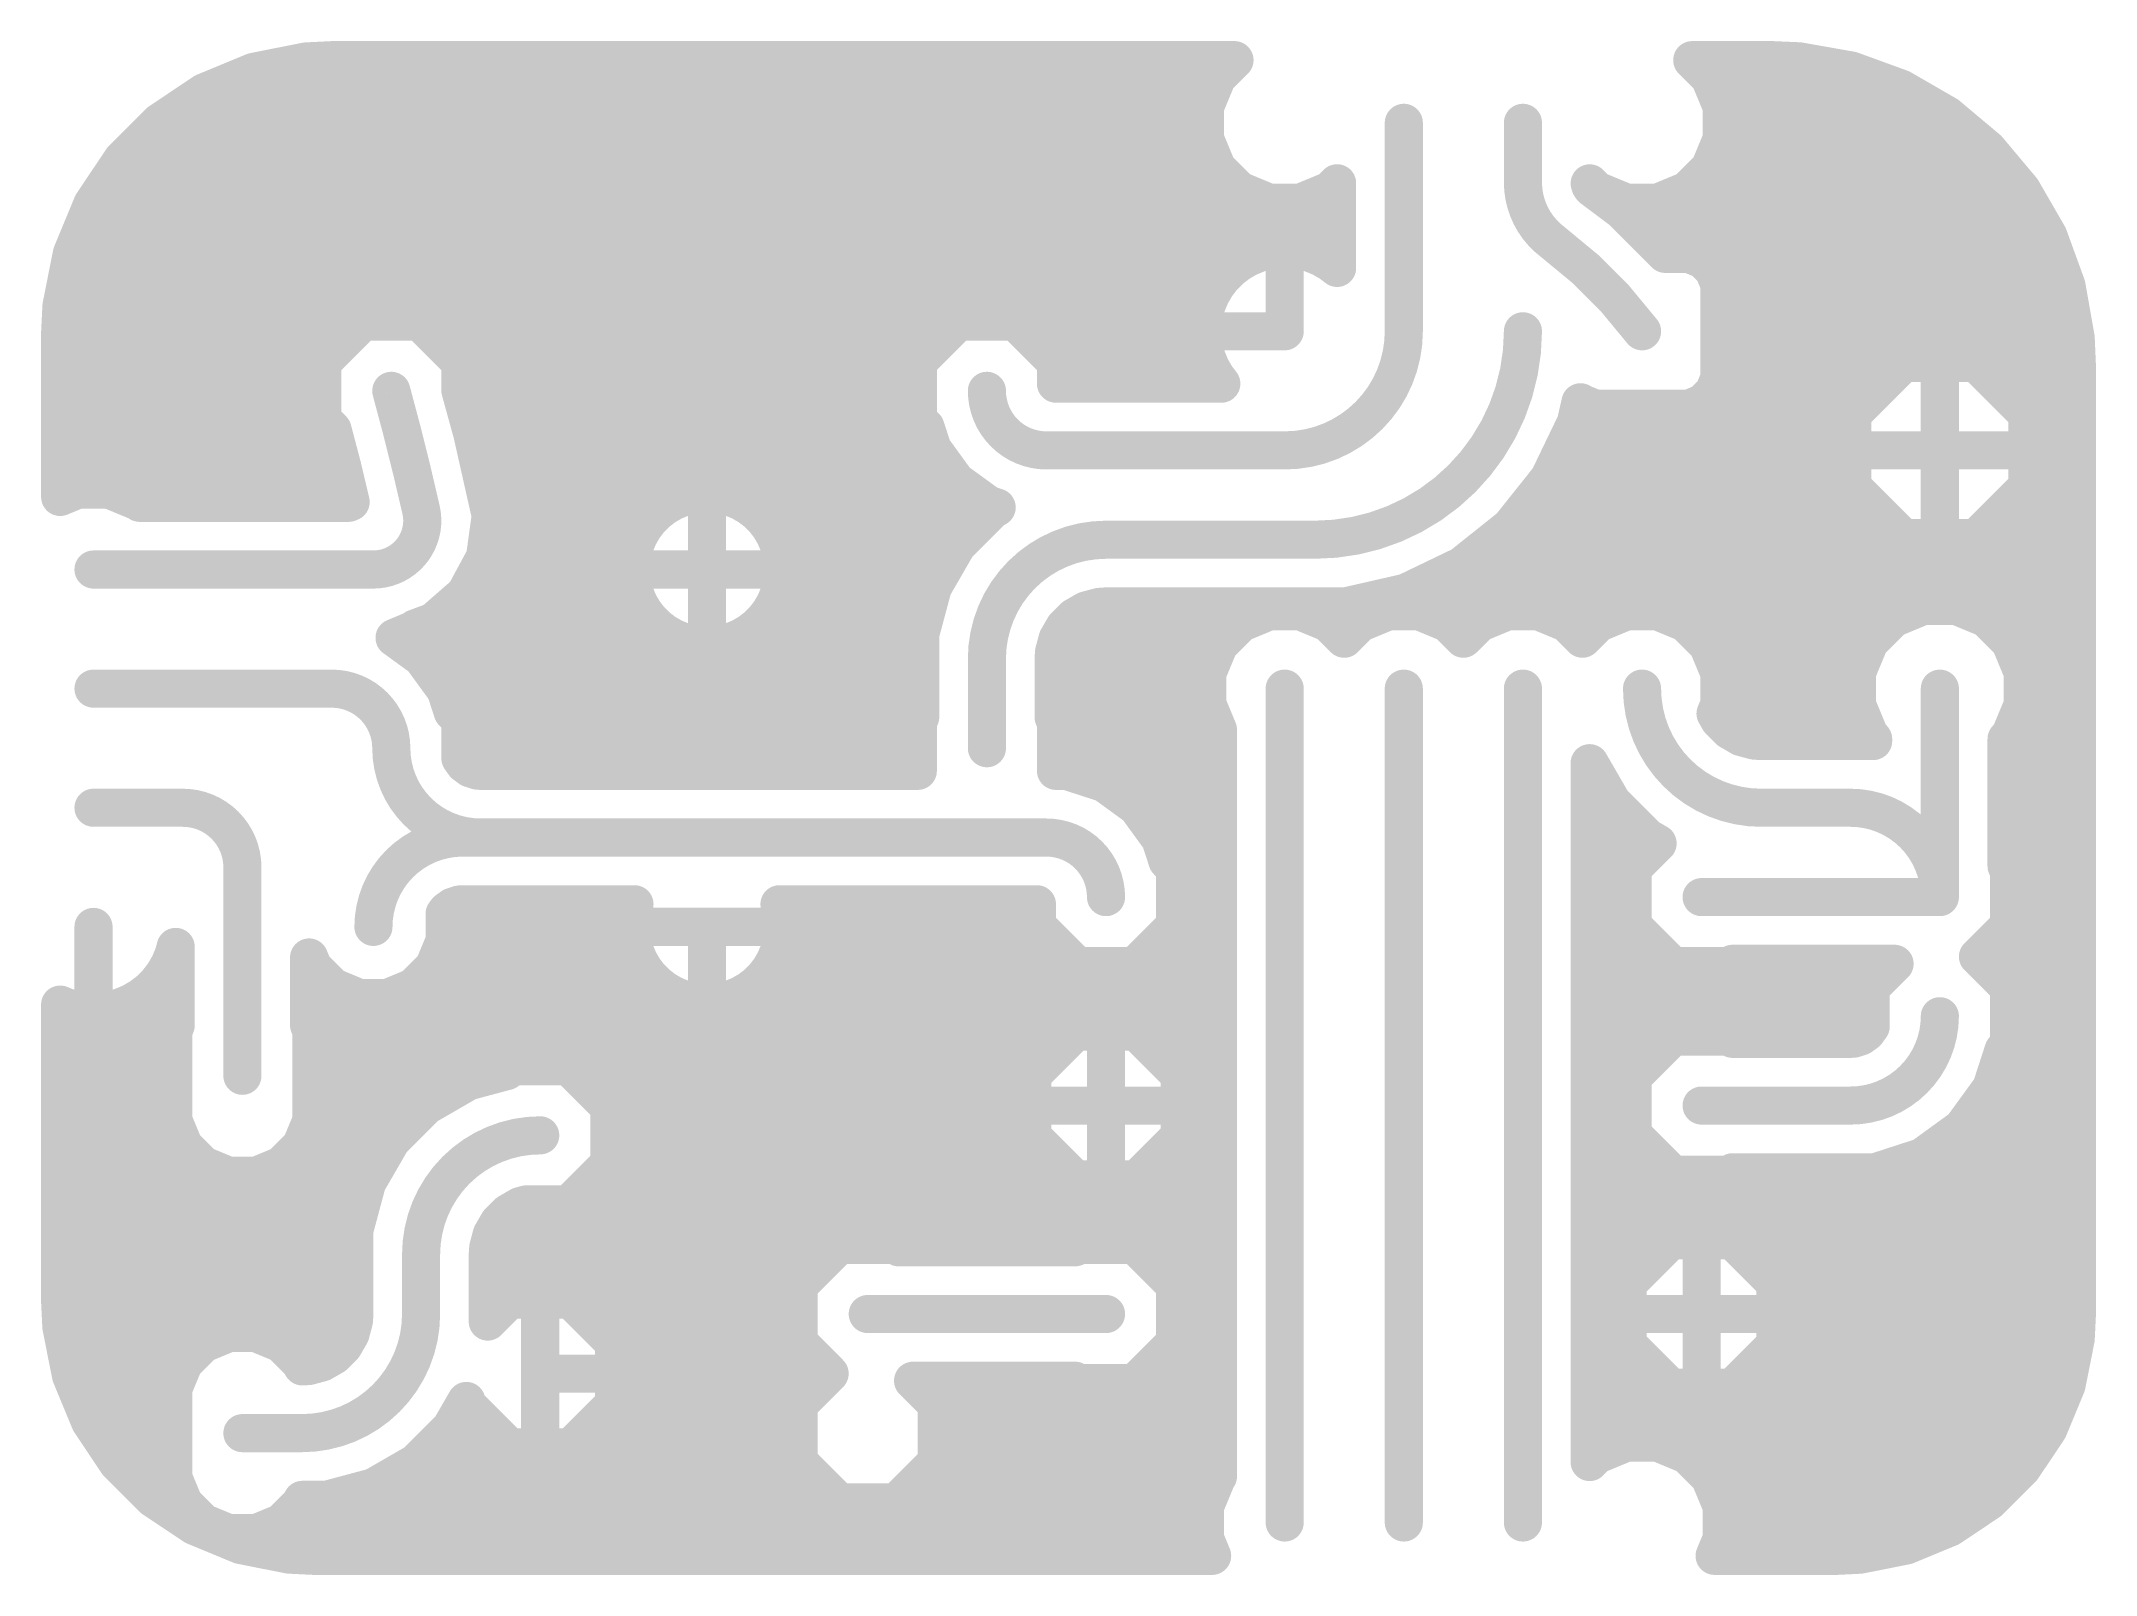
# Model space of a CAD drawing. Extents: x 1.4 to 45.2, y 2.7 to 35.4.
import ezdxf

# ---------------------------------------------------------------- set-up
doc = ezdxf.new("R2010")
doc.units = 0
doc.layers.add('1', color=22, linetype='CONTINUOUS')

msp = doc.modelspace()

# ---------------------------------------------------------------- linework, layer by layer
at = {"layer": '1', "const_width": 0.8128}
for points in [[(4.9005, 34.305), (5.9529, 34.741)], [(5.9529, 34.741), (7.0702, 34.9632)], [(7.0057, 34.9504), (26.8287, 34.9504)], [(7.0702, 34.9632), (7.6398, 34.9912)], [(7.6398, 34.9912), (26.8695, 34.9912)], [(26.8695, 34.9912), (26.4973, 34.619)], [(37.0027, 34.619), (36.6305, 34.9912)], [(36.6305, 34.9912), (38.3417, 34.9912)], [(36.6713, 34.9504), (38.9987, 34.9504)], [(38.3417, 34.9912), (38.9073, 34.9665)], [(38.9073, 34.9665), (40.0213, 34.7701)], [(40.0213, 34.7701), (41.0843, 34.3832)], [(3.9533, 33.6722), (4.9005, 34.305)], [(26.4973, 34.619), (26.2382, 33.9935)], [(37.2618, 33.9935), (37.0027, 34.619)], [(41.0843, 34.3832), (42.0639, 33.8176)], [(4.6499, 34.1376), (26.2979, 34.1376)], [(26.2382, 33.9935), (26.2382, 33.3165)], [(37.2021, 34.1376), (41.5097, 34.1376)], [(37.2618, 33.3165), (37.2618, 33.9935)], [(42.0639, 33.8176), (42.9305, 33.0905)], [(3.1478, 32.8667), (3.9533, 33.6722)], [(30.48, 33.655), (30.48, 29.21)], [(33.02, 33.655), (33.02, 32.385)], [(3.606, 33.3248), (26.2382, 33.3248)], [(26.2382, 33.3165), (26.4973, 32.691)], [(37.0027, 32.691), (37.2618, 33.3165)], [(37.2618, 33.3248), (42.6512, 33.3248)], [(42.9305, 33.0905), (43.6576, 32.2239)], [(2.515, 31.9195), (3.1478, 32.8667)], [(2.9108, 32.512), (26.6763, 32.512)], [(26.4973, 32.691), (26.976, 32.2123)], [(36.524, 32.2123), (37.0027, 32.691)], [(36.8237, 32.512), (43.4159, 32.512)], [(26.976, 32.2123), (27.6015, 31.9532)], [(28.2785, 31.9532), (28.904, 32.2123)], [(28.904, 32.2123), (29.0576, 32.3659)], [(29.0576, 32.3659), (29.0576, 30.5615)], [(34.4444, 32.3596), (34.444, 32.3643)], [(34.444, 32.3643), (34.596, 32.2123)], [(34.4598, 32.3112), (34.4444, 32.3596)], [(34.4893, 32.2697), (34.4598, 32.3112)], [(34.5084, 32.2529), (34.4893, 32.2697)], [(34.5174, 32.2462), (34.5084, 32.2529)], [(34.5084, 32.2529), (34.5084, 32.2529)], [(34.7348, 32.0832), (34.5174, 32.2462)], [(34.596, 32.2123), (35.2215, 31.9532)], [(35.1308, 31.7861), (34.7348, 32.0832)], [(34.7348, 32.0832), (34.7348, 32.0832)], [(35.8985, 31.9532), (36.524, 32.2123)], [(43.6576, 32.2239), (44.2232, 31.2443)], [(2.079, 30.8671), (2.515, 31.9195)], [(2.4237, 31.6992), (29.0576, 31.6992)], [(27.6015, 31.9532), (28.2785, 31.9532)], [(36.056, 30.861), (35.1308, 31.7861)], [(35.1308, 31.7861), (35.1308, 31.7861)], [(35.2178, 31.6992), (43.9605, 31.6992)], [(35.2215, 31.9532), (35.8985, 31.9532)], [(44.2232, 31.2443), (44.6101, 30.1813)], [(1.8568, 29.7498), (2.079, 30.8671)], [(2.087, 30.8864), (27.4249, 30.8864)], [(27.1632, 30.7852), (26.9642, 30.6704)], [(27.3754, 30.8731), (27.1632, 30.7852)], [(27.5974, 30.9326), (27.3754, 30.8731)], [(27.8251, 30.9626), (27.5974, 30.9326)], [(27.94, 30.9626), (27.8251, 30.9626)], [(28.0549, 30.9626), (27.94, 30.9626)], [(27.94, 30.9626), (27.94, 29.21)], [(27.94, 29.21), (27.94, 30.9626)], [(27.94, 30.8864), (27.94, 30.8864)], [(28.2826, 30.9326), (28.0549, 30.9626)], [(28.5046, 30.8731), (28.2826, 30.9326)], [(28.4551, 30.8864), (29.0576, 30.8864)], [(28.7168, 30.7852), (28.5046, 30.8731)], [(28.9158, 30.6704), (28.7168, 30.7852)], [(36.0306, 30.8864), (44.3534, 30.8864)], [(36.5599, 30.861), (36.056, 30.861)], [(36.8586, 30.7373), (36.5599, 30.861)], [(37.0873, 30.5086), (36.8586, 30.7373)], [(26.6195, 30.368), (26.4796, 30.1858)], [(26.782, 30.5305), (26.6195, 30.368)], [(26.9642, 30.6704), (26.782, 30.5305)], [(29.0576, 30.5615), (28.9158, 30.6704)], [(37.211, 30.2099), (37.0873, 30.5086)], [(1.9212, 30.0736), (26.4149, 30.0736)], [(26.3648, 29.9868), (26.2768, 29.7746)], [(26.4796, 30.1858), (26.3648, 29.9868)], [(27.94, 30.0736), (27.94, 30.0736)], [(37.211, 28.2101), (37.211, 30.2099)], [(37.211, 30.0736), (44.6291, 30.0736)], [(44.6101, 30.1813), (44.8065, 29.0673)], [(1.8288, 29.1802), (1.8568, 29.7498)], [(8.2798, 29.4132), (7.4168, 28.5502)], [(9.5002, 29.4132), (8.2798, 29.4132)], [(10.3632, 28.5502), (9.5002, 29.4132)], [(20.9798, 29.4132), (20.1168, 28.5502)], [(22.2002, 29.4132), (20.9798, 29.4132)], [(23.0632, 28.5502), (22.2002, 29.4132)], [(26.2174, 29.5526), (26.1874, 29.3249)], [(26.2768, 29.7746), (26.2174, 29.5526)], [(1.8288, 25.6774), (1.8288, 29.1802)], [(1.8328, 29.2608), (8.1274, 29.2608)], [(9.6526, 29.2608), (20.8274, 29.2608)], [(22.3526, 29.2608), (26.1874, 29.2608)], [(26.1874, 29.3249), (26.1874, 29.21)], [(26.1874, 29.21), (27.94, 29.21)], [(27.94, 29.21), (26.1874, 29.21)], [(26.1874, 29.21), (26.1874, 29.0951)], [(26.1874, 29.0951), (26.2174, 28.8674)], [(27.94, 29.2608), (27.94, 29.2608)], [(27.94, 29.21), (27.94, 29.21)], [(27.94, 29.21), (27.94, 29.21)], [(37.211, 29.2608), (44.7724, 29.2608)], [(44.8065, 29.0673), (44.8312, 28.5017)], [(7.4168, 28.5502), (7.4168, 27.3298)], [(10.3632, 27.9477), (10.3632, 28.5502)], [(20.1168, 28.5502), (20.1168, 27.3298)], [(23.0632, 28.0924), (23.0632, 28.5502)], [(26.2174, 28.8674), (26.2768, 28.6454)], [(26.2768, 28.6454), (26.3648, 28.4332)], [(41.1367, 28.5369), (40.0431, 27.4433)], [(41.91, 28.5369), (41.1367, 28.5369)], [(42.6833, 28.5369), (41.91, 28.5369)], [(41.91, 28.5369), (41.91, 26.67)], [(41.91, 26.67), (41.91, 28.5369)], [(43.7769, 27.4433), (42.6833, 28.5369)], [(1.8288, 28.448), (7.4168, 28.448)], [(10.3632, 28.448), (20.1168, 28.448)], [(23.0632, 28.448), (26.3586, 28.448)], [(26.5885, 28.0924), (23.0632, 28.0924)], [(26.3648, 28.4332), (26.4796, 28.2342)], [(26.4796, 28.2342), (26.5885, 28.0924)], [(37.0873, 27.9114), (37.211, 28.2101)], [(37.211, 28.448), (41.0478, 28.448)], [(41.91, 28.448), (41.91, 28.448)], [(42.7722, 28.448), (44.8312, 28.448)], [(44.8312, 28.5017), (44.8312, 8.2248)], [(10.6179, 27.0226), (10.3632, 27.9477)], [(34.1482, 27.2599), (34.2478, 27.6963)], [(34.2478, 27.6963), (34.2614, 27.6827)], [(34.2614, 27.6827), (34.5601, 27.559)], [(36.5599, 27.559), (36.8586, 27.6827)], [(36.8586, 27.6827), (37.0873, 27.9114)], [(1.8288, 27.6352), (7.4168, 27.6352)], [(7.4168, 27.3298), (7.6377, 27.1088)], [(10.4492, 27.6352), (20.1168, 27.6352)], [(20.1168, 27.3298), (20.2805, 27.1661)], [(33.5745, 26.0686), (34.1482, 27.2599)], [(34.1482, 27.2599), (34.1482, 27.2599)], [(34.2338, 27.6352), (34.3762, 27.6352)], [(34.5601, 27.559), (36.5599, 27.559)], [(36.7438, 27.6352), (40.235, 27.6352)], [(40.0431, 27.4433), (40.0431, 26.67)], [(41.91, 27.6352), (41.91, 27.6352)], [(43.585, 27.6352), (44.8312, 27.6352)], [(43.7769, 26.67), (43.7769, 27.4433)], [(1.8288, 26.8224), (7.713, 26.8224)], [(7.6377, 27.1088), (7.8426, 26.3288)], [(10.9127, 25.7122), (10.6179, 27.0226)], [(10.6179, 27.0226), (10.6179, 27.0226)], [(10.6629, 26.8224), (20.3922, 26.8224)], [(20.2805, 27.1661), (20.4312, 26.7024)], [(33.9375, 26.8224), (40.0431, 26.8224)], [(41.91, 26.8224), (41.91, 26.8224)], [(43.7769, 26.8224), (44.8312, 26.8224)], [(7.8426, 26.3288), (8.0227, 25.5703)], [(20.4312, 26.7024), (20.4312, 26.7024)], [(20.4312, 26.7024), (20.9325, 26.0125)], [(22.86, 26.67), (27.94, 26.67)], [(40.0431, 26.67), (41.91, 26.67)], [(41.91, 26.67), (40.0431, 26.67)], [(40.0431, 26.67), (40.0431, 25.8967)], [(41.91, 24.8031), (41.91, 26.67)], [(41.91, 26.67), (41.91, 26.67)], [(41.91, 26.67), (41.91, 24.8031)], [(43.7769, 26.67), (41.91, 26.67)], [(41.91, 26.67), (41.91, 26.67)], [(41.91, 26.67), (43.7769, 26.67)], [(41.91, 26.67), (41.91, 26.67)], [(41.91, 26.67), (41.91, 26.67)], [(43.7769, 25.8967), (43.7769, 26.67)], [(1.8288, 26.0096), (7.9184, 26.0096)], [(10.8458, 26.0096), (20.9364, 26.0096)], [(20.9325, 26.0125), (20.9325, 26.0125)], [(20.9325, 26.0125), (20.9325, 26.0125)], [(20.9325, 26.0125), (21.6224, 25.5112)], [(32.7501, 25.0349), (33.5745, 26.0686)], [(33.5275, 26.0096), (40.0431, 26.0096)], [(33.5745, 26.0686), (33.5745, 26.0686)], [(40.0431, 25.8967), (41.1367, 24.8031)], [(41.91, 26.0096), (41.91, 26.0096)], [(42.6833, 24.8031), (43.7769, 25.8967)], [(43.7769, 26.0096), (44.8312, 26.0096)], [(2.2015, 25.8318), (1.8288, 25.6774)], [(2.8785, 25.8318), (2.2015, 25.8318)], [(3.504, 25.5727), (2.8785, 25.8318)], [(3.5243, 25.5524), (3.504, 25.5727)], [(7.9794, 25.5524), (3.5243, 25.5524)], [(8.0227, 25.5703), (7.9794, 25.5524)], [(10.9748, 25.4362), (10.9127, 25.7122)], [(14.7199, 25.4785), (14.5516, 25.3494)], [(14.9037, 25.5846), (14.7199, 25.4785)], [(15.0997, 25.6658), (14.9037, 25.5846)], [(15.3046, 25.7207), (15.0997, 25.6658)], [(15.5149, 25.7484), (15.3046, 25.7207)], [(15.621, 25.7484), (15.5149, 25.7484)], [(15.621, 25.7484), (15.621, 24.13)], [(15.621, 24.13), (15.621, 25.7484)], [(15.7271, 25.7484), (15.621, 25.7484)], [(15.9374, 25.7207), (15.7271, 25.7484)], [(16.1423, 25.6658), (15.9374, 25.7207)], [(16.3383, 25.5846), (16.1423, 25.6658)], [(16.5221, 25.4785), (16.3383, 25.5846)], [(16.6904, 25.3494), (16.5221, 25.4785)], [(21.6224, 25.5112), (21.6224, 25.5112)], [(21.6224, 25.5112), (21.7981, 25.4541)], [(21.7981, 25.4541), (21.697, 25.3957)], [(10.8887, 24.3925), (11.0107, 25.2768)], [(11.0107, 25.2768), (10.9748, 25.4362)], [(10.9748, 25.4362), (10.9748, 25.4362)], [(10.9996, 25.1968), (14.3996, 25.1968)], [(11.0107, 25.2768), (11.0107, 25.2768)], [(14.2725, 25.0311), (14.1664, 24.8473)], [(14.4016, 25.1994), (14.2725, 25.0311)], [(14.5516, 25.3494), (14.4016, 25.1994)], [(15.621, 25.1968), (15.621, 25.1968)], [(16.8404, 25.1994), (16.6904, 25.3494)], [(16.9695, 25.0311), (16.8404, 25.1994)], [(16.8424, 25.1968), (21.4981, 25.1968)], [(17.0756, 24.8473), (16.9695, 25.0311)], [(21.697, 25.3957), (20.9593, 24.658)], [(21.697, 25.3957), (21.697, 25.3957)], [(31.7164, 24.2105), (32.7501, 25.0349)], [(32.7501, 25.0349), (32.7501, 25.0349)], [(32.7501, 25.0349), (32.7501, 25.0349)], [(32.8793, 25.1968), (40.743, 25.1968)], [(41.91, 25.1968), (41.91, 25.1968)], [(43.077, 25.1968), (44.8312, 25.1968)], [(14.0852, 24.6513), (14.0303, 24.4464)], [(14.1664, 24.8473), (14.0852, 24.6513)], [(17.1568, 24.6513), (17.0756, 24.8473)], [(17.2117, 24.4464), (17.1568, 24.6513)], [(20.9593, 24.658), (20.4376, 23.7544)], [(20.9593, 24.658), (20.9593, 24.658)], [(24.13, 24.765), (28.575, 24.765)], [(41.1367, 24.8031), (41.91, 24.8031)], [(41.91, 24.8031), (42.6833, 24.8031)], [(10.4642, 23.6072), (10.8887, 24.3925)], [(10.8841, 24.384), (14.0221, 24.384)], [(10.8887, 24.3925), (10.8887, 24.3925)], [(14.0303, 24.4464), (14.0026, 24.2361)], [(14.0026, 24.2361), (14.0026, 24.13)], [(15.621, 24.384), (15.621, 24.384)], [(17.2394, 24.2361), (17.2117, 24.4464)], [(17.2199, 24.384), (20.8011, 24.384)], [(17.2394, 24.13), (17.2394, 24.2361)], [(30.5251, 23.6368), (31.7164, 24.2105)], [(31.7164, 24.2105), (31.7164, 24.2105)], [(31.934, 24.384), (44.8312, 24.384)], [(2.54, 24.13), (8.509, 24.13)], [(14.0026, 24.13), (15.621, 24.13)], [(15.621, 24.13), (14.0026, 24.13)], [(14.0026, 24.13), (14.0026, 24.0239)], [(14.0026, 24.0239), (14.0303, 23.8136)], [(14.0303, 23.8136), (14.0852, 23.6087)], [(15.621, 24.13), (15.621, 24.13)], [(15.621, 24.13), (15.621, 24.13)], [(15.621, 22.5116), (15.621, 24.13)], [(15.621, 24.13), (15.621, 24.13)], [(15.621, 24.13), (15.621, 22.5116)], [(17.2394, 24.13), (15.621, 24.13)], [(15.621, 24.13), (15.621, 24.13)], [(15.621, 24.13), (17.2394, 24.13)], [(17.1568, 23.6087), (17.2117, 23.8136)], [(17.2117, 23.8136), (17.2394, 24.0239)], [(17.2394, 24.0239), (17.2394, 24.13)], [(20.4376, 23.7544), (20.1676, 22.7467)], [(20.4376, 23.7544), (20.4376, 23.7544)], [(9.7913, 23.0207), (10.4642, 23.6072)], [(10.4229, 23.5712), (14.1007, 23.5712)], [(10.4642, 23.6072), (10.4642, 23.6072)], [(10.4642, 23.6072), (10.4642, 23.6072)], [(14.0852, 23.6087), (14.1664, 23.4127)], [(14.1664, 23.4127), (14.2725, 23.2289)], [(15.621, 23.5712), (15.621, 23.5712)], [(16.9695, 23.2289), (17.0756, 23.4127)], [(17.0756, 23.4127), (17.1568, 23.6087)], [(17.1413, 23.5712), (20.3885, 23.5712)], [(23.4496, 23.1117), (23.7023, 23.2575)], [(23.7023, 23.2575), (23.9841, 23.333)], [(23.9841, 23.333), (24.13, 23.3426)], [(24.13, 23.3426), (29.2361, 23.3426)], [(29.2361, 23.3426), (30.5251, 23.6368)], [(30.2377, 23.5712), (44.8312, 23.5712)], [(30.5251, 23.6368), (30.5251, 23.6368)], [(41.5589, 23.3553), (40.91, 23.0865)], [(42.2611, 23.3553), (41.5589, 23.3553)], [(42.91, 23.0865), (42.2611, 23.3553)], [(8.9595, 22.6748), (9.3682, 22.8441)], [(9.3682, 22.8441), (9.3972, 22.8731)], [(9.3972, 22.8731), (9.7913, 23.0207)], [(9.7913, 23.0207), (9.7913, 23.0207)], [(14.2725, 23.2289), (14.4016, 23.0606)], [(14.4016, 23.0606), (14.5516, 22.9106)], [(14.5516, 22.9106), (14.7199, 22.7815)], [(16.5221, 22.7815), (16.6904, 22.9106)], [(16.6904, 22.9106), (16.8404, 23.0606)], [(16.8404, 23.0606), (16.9695, 23.2289)], [(23.0975, 22.6527), (23.2433, 22.9054)], [(23.2433, 22.9054), (23.4496, 23.1117)], [(27.0048, 22.9896), (26.5404, 22.5252)], [(27.6116, 23.241), (27.0048, 22.9896)], [(28.2684, 23.241), (27.6116, 23.241)], [(28.8752, 22.9896), (28.2684, 23.241)], [(29.21, 22.6549), (28.8752, 22.9896)], [(29.5448, 22.9896), (29.21, 22.6549)], [(30.1516, 23.241), (29.5448, 22.9896)], [(30.8084, 23.241), (30.1516, 23.241)], [(31.4152, 22.9896), (30.8084, 23.241)], [(31.75, 22.6549), (31.4152, 22.9896)], [(32.0848, 22.9896), (31.75, 22.6549)], [(32.6916, 23.241), (32.0848, 22.9896)], [(33.3484, 23.241), (32.6916, 23.241)], [(33.9552, 22.9896), (33.3484, 23.241)], [(34.29, 22.6549), (33.9552, 22.9896)], [(34.6248, 22.9896), (34.29, 22.6549)], [(35.2316, 23.241), (34.6248, 22.9896)], [(35.8884, 23.241), (35.2316, 23.241)], [(36.4952, 22.9896), (35.8884, 23.241)], [(36.9596, 22.5252), (36.4952, 22.9896)], [(40.91, 23.0865), (40.4135, 22.59)], [(43.4065, 22.59), (42.91, 23.0865)], [(9.5475, 22.2475), (8.9595, 22.6748)], [(9.1613, 22.7584), (14.7599, 22.7584)], [(14.7199, 22.7815), (14.9037, 22.6754)], [(14.9037, 22.6754), (15.0997, 22.5942)], [(15.0997, 22.5942), (15.3046, 22.5393)], [(15.3046, 22.5393), (15.5149, 22.5116)], [(15.5149, 22.5116), (15.621, 22.5116)], [(15.621, 22.7584), (15.621, 22.7584)], [(15.621, 22.5116), (15.7271, 22.5116)], [(15.7271, 22.5116), (15.9374, 22.5393)], [(15.9374, 22.5393), (16.1423, 22.5942)], [(16.1423, 22.5942), (16.3383, 22.6754)], [(16.3383, 22.6754), (16.5221, 22.7815)], [(16.4821, 22.7584), (20.1707, 22.7584)], [(20.1676, 22.7467), (20.1676, 20.981)], [(23.022, 22.3709), (23.0975, 22.6527)], [(23.1585, 22.7584), (26.7735, 22.7584)], [(26.5404, 22.5252), (26.289, 21.9184)], [(29.1065, 22.7584), (29.3135, 22.7584)], [(31.6465, 22.7584), (31.8535, 22.7584)], [(34.1865, 22.7584), (34.3935, 22.7584)], [(36.7265, 22.7584), (40.5819, 22.7584)], [(37.211, 21.9184), (36.9596, 22.5252)], [(40.4135, 22.59), (40.1447, 21.9411)], [(43.2381, 22.7584), (44.8312, 22.7584)], [(43.6753, 21.9411), (43.4065, 22.59)], [(10.0488, 21.5576), (9.5475, 22.2475)], [(9.5475, 22.2475), (9.5475, 22.2475)], [(9.5475, 22.2475), (9.5475, 22.2475)], [(9.7669, 21.9456), (20.1676, 21.9456)], [(21.59, 20.32), (21.59, 22.225)], [(23.0124, 22.225), (23.022, 22.3709)], [(23.0124, 20.981), (23.0124, 22.225)], [(23.0124, 21.9456), (26.3003, 21.9456)], [(37.1997, 21.9456), (40.1466, 21.9456)], [(40.1447, 21.9411), (40.1447, 21.2389)], [(43.6735, 21.9456), (44.8312, 21.9456)], [(43.6753, 21.2389), (43.6753, 21.9411)], [(2.54, 21.59), (7.62, 21.59)], [(10.1995, 21.0939), (10.0488, 21.5576)], [(10.0488, 21.5576), (10.0488, 21.5576)], [(26.289, 21.9184), (26.289, 21.2616)], [(27.94, 21.59), (27.94, 3.81)], [(30.48, 21.59), (30.48, 3.81)], [(33.02, 3.81), (33.02, 21.59)], [(37.211, 21.2616), (37.211, 21.9184)], [(41.91, 17.145), (41.91, 21.59)], [(10.1869, 21.1328), (20.1676, 21.1328)], [(10.3632, 20.9302), (10.1995, 21.0939)], [(23.0124, 21.1328), (26.3423, 21.1328)], [(26.289, 21.2616), (26.5176, 20.7097)], [(37.1271, 21.059), (37.211, 21.2616)], [(37.1576, 21.1328), (40.1886, 21.1328)], [(40.1447, 21.2389), (40.4135, 20.59)], [(43.4065, 20.59), (43.6753, 21.2389)], [(43.6314, 21.1328), (44.8312, 21.1328)], [(10.3632, 20.1064), (10.3632, 20.9302)], [(20.1676, 20.981), (20.1168, 20.9302)], [(20.1168, 20.9302), (20.1168, 19.8374)], [(23.0632, 20.9302), (23.0124, 20.981)], [(23.0632, 19.8374), (23.0632, 20.9302)], [(26.5176, 20.7097), (26.5176, 4.7943)], [(37.2133, 20.9096), (37.1271, 21.059)], [(37.4196, 20.7033), (37.2133, 20.9096)], [(37.6723, 20.5575), (37.4196, 20.7033)], [(10.3632, 20.32), (20.1168, 20.32)], [(23.0632, 20.32), (26.5176, 20.32)], [(37.9541, 20.482), (37.6723, 20.5575)], [(38.1, 20.4724), (37.9541, 20.482)], [(40.4876, 20.4724), (38.1, 20.4724)], [(40.4135, 20.59), (40.4876, 20.5159)], [(40.4876, 20.5159), (40.4876, 20.4724)], [(43.3324, 20.5159), (43.4065, 20.59)], [(43.3324, 17.806), (43.3324, 20.5159)], [(43.3324, 20.32), (44.8312, 20.32)], [(10.365, 20.1009), (10.3632, 20.1064)], [(10.4537, 19.9787), (10.365, 20.1009)], [(10.5759, 19.89), (10.4537, 19.9787)], [(10.7195, 19.8433), (10.5759, 19.89)], [(10.795, 19.8374), (10.7195, 19.8433)], [(20.1168, 19.8374), (10.795, 19.8374)], [(23.2864, 19.8374), (23.0632, 19.8374)], [(24.0976, 19.5738), (23.2864, 19.8374)], [(34.4424, 5.0991), (34.4424, 20.0004)], [(34.4424, 20.0004), (34.9293, 19.157)], [(24.7875, 19.0725), (24.0976, 19.5738)], [(24.0976, 19.5738), (24.0976, 19.5738)], [(24.1893, 19.5072), (26.5176, 19.5072)], [(34.4424, 19.5072), (34.7271, 19.5072)], [(43.3324, 19.5072), (44.8312, 19.5072)], [(2.54, 19.05), (4.445, 19.05)], [(25.2888, 18.3826), (24.7875, 19.0725)], [(24.7875, 19.0725), (24.7875, 19.0725)], [(24.7875, 19.0725), (24.7875, 19.0725)], [(34.9293, 19.157), (34.9293, 19.157)], [(34.9293, 19.157), (35.667, 18.4193)], [(38.1, 19.05), (40.005, 19.05)], [(25.0623, 18.6944), (26.5176, 18.6944)], [(34.4424, 18.6944), (35.3919, 18.6944)], [(43.3324, 18.6944), (44.8312, 18.6944)], [(10.414, 18.415), (10.795, 18.415)], [(10.795, 18.415), (22.86, 18.415)], [(25.4395, 17.9189), (25.2888, 18.3826)], [(25.2888, 18.3826), (25.2888, 18.3826)], [(35.8914, 18.2898), (35.3568, 17.7552)], [(35.667, 18.4193), (35.667, 18.4193)], [(35.667, 18.4193), (35.8914, 18.2898)], [(5.715, 17.78), (5.715, 13.335)], [(25.6032, 17.7552), (25.4395, 17.9189)], [(25.4768, 17.8816), (26.5176, 17.8816)], [(25.6032, 16.5348), (25.6032, 17.7552)], [(34.4424, 17.8816), (35.4832, 17.8816)], [(35.3568, 17.7552), (35.3568, 16.5348)], [(43.3324, 17.8816), (44.8312, 17.8816)], [(43.3832, 17.7552), (43.3324, 17.806)], [(43.3832, 16.5348), (43.3832, 17.7552)], [(36.83, 17.145), (41.91, 17.145)], [(10.0258, 16.7866), (10.0727, 16.8513)], [(10.0258, 16.2083), (10.0258, 16.7866)], [(10.0727, 16.8513), (10.1949, 16.94)], [(10.1949, 16.94), (10.3385, 16.9867)], [(10.3385, 16.9867), (10.414, 16.9926)], [(10.414, 16.9926), (14.0748, 16.9926)], [(14.0303, 16.8264), (14.0026, 16.6161)], [(14.0748, 16.9926), (14.0303, 16.8264)], [(17.2117, 16.8264), (17.1672, 16.9926)], [(17.1672, 16.9926), (22.6568, 16.9926)], [(17.2394, 16.6161), (17.2117, 16.8264)], [(22.6568, 16.9926), (22.6568, 16.5348)], [(25.6032, 17.0688), (26.5176, 17.0688)], [(34.4424, 17.0688), (35.3568, 17.0688)], [(43.3832, 17.0688), (44.8312, 17.0688)], [(2.54, 14.7066), (2.54, 16.51)], [(2.54, 16.51), (2.54, 16.51)], [(2.54, 16.51), (2.54, 14.7066)], [(2.54, 16.256), (2.54, 16.256)], [(10.0258, 16.256), (14.0221, 16.256)], [(14.0026, 16.6161), (14.0026, 16.51)], [(14.0026, 16.51), (15.621, 16.51)], [(15.621, 16.51), (14.0026, 16.51)], [(14.0026, 16.51), (14.0026, 16.4039)], [(14.0026, 16.4039), (14.0303, 16.1936)], [(15.621, 16.51), (15.621, 16.51)], [(15.621, 14.8916), (15.621, 16.51)], [(15.621, 16.51), (15.621, 16.51)], [(15.621, 16.51), (15.621, 14.8916)], [(17.2394, 16.51), (15.621, 16.51)], [(15.621, 16.51), (15.621, 16.51)], [(15.621, 16.51), (17.2394, 16.51)], [(15.621, 16.256), (15.621, 16.256)], [(17.2117, 16.1936), (17.2394, 16.4039)], [(17.2199, 16.256), (22.9356, 16.256)], [(17.2394, 16.51), (17.2394, 16.6161)], [(17.2394, 16.4039), (17.2394, 16.51)], [(22.6568, 16.5348), (23.5198, 15.6718)], [(24.7402, 15.6718), (25.6032, 16.5348)], [(25.3244, 16.256), (26.5176, 16.256)], [(34.4424, 16.256), (35.6356, 16.256)], [(35.3568, 16.5348), (36.2198, 15.6718)], [(42.7234, 15.875), (43.3832, 16.5348)], [(43.1044, 16.256), (44.8312, 16.256)], [(4.1609, 15.7107), (4.2514, 15.9291)], [(4.2514, 15.9291), (4.2926, 16.083)], [(4.2926, 16.083), (4.2926, 14.4111)], [(7.1374, 14.4111), (7.1374, 15.8578)], [(7.1374, 15.8578), (7.2231, 15.6508)], [(9.7949, 15.6508), (10.0258, 16.2083)], [(14.0303, 16.1936), (14.0852, 15.9887)], [(14.0852, 15.9887), (14.1664, 15.7927)], [(17.0756, 15.7927), (17.1568, 15.9887)], [(17.1568, 15.9887), (17.2117, 16.1936)], [(43.3832, 15.2152), (42.7234, 15.875)], [(2.54, 15.4432), (2.54, 15.4432)], [(3.8988, 15.3184), (4.0427, 15.5059)], [(3.9945, 15.4432), (4.2926, 15.4432)], [(4.0427, 15.5059), (4.1609, 15.7107)], [(7.1374, 15.4432), (7.4307, 15.4432)], [(7.2231, 15.6508), (7.6498, 15.2241)], [(9.3682, 15.2241), (9.7949, 15.6508)], [(9.5873, 15.4432), (14.3996, 15.4432)], [(14.1664, 15.7927), (14.2725, 15.6089)], [(14.2725, 15.6089), (14.4016, 15.4406)], [(14.4016, 15.4406), (14.5516, 15.2906)], [(15.621, 15.4432), (15.621, 15.4432)], [(16.6904, 15.2906), (16.8404, 15.4406)], [(16.8404, 15.4406), (16.9695, 15.6089)], [(16.8424, 15.4432), (26.5176, 15.4432)], [(16.9695, 15.6089), (17.0756, 15.7927)], [(23.5198, 15.6718), (24.7402, 15.6718)], [(34.4424, 15.4432), (40.6648, 15.4432)], [(36.2198, 15.6718), (37.4402, 15.6718)], [(37.4402, 15.6718), (37.491, 15.7226)], [(37.491, 15.7226), (40.9442, 15.7226)], [(40.9442, 15.7226), (40.4368, 15.2152)], [(43.1552, 15.4432), (44.8312, 15.4432)], [(3.3393, 14.8891), (3.5441, 15.0073)], [(3.5441, 15.0073), (3.7316, 15.1512)], [(3.7316, 15.1512), (3.8988, 15.3184)], [(7.6498, 15.2241), (8.2073, 14.9932)], [(8.2073, 14.9932), (8.8107, 14.9932)], [(8.8107, 14.9932), (9.3682, 15.2241)], [(14.5516, 15.2906), (14.7199, 15.1615)], [(14.7199, 15.1615), (14.9037, 15.0554)], [(14.9037, 15.0554), (15.0997, 14.9742)], [(15.0997, 14.9742), (15.3046, 14.9193)], [(15.9374, 14.9193), (16.1423, 14.9742)], [(16.1423, 14.9742), (16.3383, 15.0554)], [(16.3383, 15.0554), (16.5221, 15.1615)], [(16.5221, 15.1615), (16.6904, 15.2906)], [(40.4368, 15.2152), (40.4368, 14.3914)], [(43.3832, 13.9948), (43.3832, 15.2152)], [(1.8288, 8.5101), (1.8288, 14.8526)], [(1.8288, 14.8526), (1.9591, 14.7986)], [(1.8288, 14.6304), (4.2926, 14.6304)], [(1.9591, 14.7986), (2.1874, 14.7375)], [(2.1874, 14.7375), (2.4218, 14.7066)], [(2.4218, 14.7066), (2.54, 14.7066)], [(2.54, 14.7066), (2.6582, 14.7066)], [(2.6582, 14.7066), (2.8926, 14.7375)], [(2.8926, 14.7375), (3.1209, 14.7986)], [(3.1209, 14.7986), (3.3393, 14.8891)], [(7.1374, 14.6304), (26.5176, 14.6304)], [(15.3046, 14.9193), (15.5149, 14.8916)], [(15.5149, 14.8916), (15.621, 14.8916)], [(15.621, 14.8916), (15.7271, 14.8916)], [(15.7271, 14.8916), (15.9374, 14.9193)], [(34.4424, 14.6304), (40.4368, 14.6304)], [(43.3832, 14.6304), (44.8312, 14.6304)], [(4.2926, 14.4111), (4.2418, 14.2884)], [(4.2418, 14.2884), (4.2418, 12.3816)], [(7.1882, 14.2884), (7.1374, 14.4111)], [(7.1882, 12.3816), (7.1882, 14.2884)], [(23.4777, 14.2748), (22.5552, 13.3523)], [(24.13, 14.2748), (23.4777, 14.2748)], [(24.13, 14.2748), (24.13, 12.7)], [(24.13, 12.7), (24.13, 14.2748)], [(24.7823, 14.2748), (24.13, 14.2748)], [(25.7048, 13.3523), (24.7823, 14.2748)], [(36.2198, 14.1732), (35.3568, 13.3102)], [(37.4402, 14.1732), (36.2198, 14.1732)], [(37.491, 14.1224), (37.4402, 14.1732)], [(40.005, 14.1224), (37.491, 14.1224)], [(40.0805, 14.1283), (40.005, 14.1224)], [(40.2241, 14.175), (40.0805, 14.1283)], [(40.3463, 14.2637), (40.2241, 14.175)], [(40.435, 14.3859), (40.3463, 14.2637)], [(40.4368, 14.3914), (40.435, 14.3859)], [(1.8288, 13.8176), (4.2418, 13.8176)], [(7.1882, 13.8176), (23.0205, 13.8176)], [(24.13, 13.8176), (24.13, 13.8176)], [(25.2395, 13.8176), (26.5176, 13.8176)], [(34.4424, 13.8176), (35.8642, 13.8176)], [(43.0067, 13.0756), (43.2679, 13.8795)], [(43.2478, 13.8176), (44.8312, 13.8176)], [(43.2679, 13.8795), (43.3832, 13.9948)], [(10.5356, 13.2174), (9.632, 12.6957)], [(11.353, 13.4364), (10.5356, 13.2174)], [(10.5356, 13.2174), (10.5356, 13.2174)], [(11.4548, 13.5382), (11.353, 13.4364)], [(12.6752, 13.5382), (11.4548, 13.5382)], [(13.5382, 12.6752), (12.6752, 13.5382)], [(22.5552, 13.3523), (22.5552, 12.7)], [(25.7048, 12.7), (25.7048, 13.3523)], [(35.3568, 13.3102), (35.3568, 12.0898)], [(1.8288, 13.0048), (4.2418, 13.0048)], [(7.1882, 13.0048), (10.1674, 13.0048)], [(13.2086, 13.0048), (22.5552, 13.0048)], [(24.13, 13.0048), (24.13, 13.0048)], [(25.7048, 13.0048), (26.5176, 13.0048)], [(34.4424, 13.0048), (35.3568, 13.0048)], [(42.3872, 12.2228), (43.0067, 13.0756)], [(42.9553, 13.0048), (44.8312, 13.0048)], [(43.0067, 13.0756), (43.0067, 13.0756)], [(4.2418, 12.3816), (4.4661, 11.8401)], [(6.9639, 11.8401), (7.1882, 12.3816)], [(9.632, 12.6957), (8.8943, 11.958)], [(9.632, 12.6957), (9.632, 12.6957)], [(13.5382, 11.4548), (13.5382, 12.6752)], [(22.5552, 12.7), (24.13, 12.7)], [(24.13, 12.7), (22.5552, 12.7)], [(22.5552, 12.7), (22.5552, 12.0477)], [(24.13, 12.7), (24.13, 12.7)], [(24.13, 12.7), (24.13, 12.7)], [(24.13, 11.1252), (24.13, 12.7)], [(24.13, 12.7), (24.13, 12.7)], [(24.13, 12.7), (24.13, 11.1252)], [(25.7048, 12.7), (24.13, 12.7)], [(24.13, 12.7), (24.13, 12.7)], [(24.13, 12.7), (25.7048, 12.7)], [(25.7048, 12.0477), (25.7048, 12.7)], [(36.83, 12.7), (40.005, 12.7)], [(1.8288, 12.192), (4.3203, 12.192)], [(7.1097, 12.192), (9.1283, 12.192)], [(8.8943, 11.958), (8.3726, 11.0544)], [(8.8943, 11.958), (8.8943, 11.958)], [(13.5382, 12.192), (22.5552, 12.192)], [(22.5552, 12.0477), (23.4777, 11.1252)], [(24.13, 12.192), (24.13, 12.192)], [(24.7823, 11.1252), (25.7048, 12.0477)], [(25.7048, 12.192), (26.5176, 12.192)], [(34.4424, 12.192), (35.3568, 12.192)], [(35.3568, 12.0898), (36.2198, 11.2268)], [(41.5344, 11.6033), (42.3872, 12.2228)], [(42.3447, 12.192), (44.8312, 12.192)], [(42.3872, 12.2228), (42.3872, 12.2228)], [(42.3872, 12.2228), (42.3872, 12.2228)], [(4.4661, 11.8401), (4.8805, 11.4257)], [(4.8805, 11.4257), (5.422, 11.2014)], [(6.008, 11.2014), (6.5495, 11.4257)], [(6.5495, 11.4257), (6.9639, 11.8401)], [(12.6752, 10.5918), (13.5382, 11.4548)], [(40.532, 11.2776), (41.5344, 11.6033)], [(41.5344, 11.6033), (41.5344, 11.6033)], [(1.8288, 11.3792), (4.9927, 11.3792)], [(5.422, 11.2014), (6.008, 11.2014)], [(6.4373, 11.3792), (8.5601, 11.3792)], [(8.3726, 11.0544), (8.1026, 10.0467)], [(8.3726, 11.0544), (8.3726, 11.0544)], [(13.4626, 11.3792), (23.2237, 11.3792)], [(23.4777, 11.1252), (24.13, 11.1252)], [(24.13, 11.3792), (24.13, 11.3792)], [(24.13, 11.1252), (24.7823, 11.1252)], [(25.0363, 11.3792), (26.5176, 11.3792)], [(34.4424, 11.3792), (36.0674, 11.3792)], [(36.2198, 11.2268), (37.4402, 11.2268)], [(37.4402, 11.2268), (37.491, 11.2776)], [(37.491, 11.2776), (40.532, 11.2776)], [(40.8447, 11.3792), (44.8312, 11.3792)], [(1.8288, 10.5664), (8.2419, 10.5664)], [(11.3846, 10.4116), (11.6373, 10.5575)], [(11.6373, 10.5575), (11.7652, 10.5918)], [(11.6704, 10.5664), (26.5176, 10.5664)], [(11.7652, 10.5918), (12.6752, 10.5918)], [(34.4424, 10.5664), (44.8312, 10.5664)], [(11.0325, 9.9527), (11.1783, 10.2054)], [(11.1783, 10.2054), (11.3846, 10.4116)], [(1.8288, 9.7536), (8.1026, 9.7536)], [(8.1026, 10.0467), (8.1026, 8.255)], [(10.957, 9.6709), (11.0325, 9.9527)], [(10.9791, 9.7536), (26.5176, 9.7536)], [(18.4398, 9.7282), (17.5768, 8.8652)], [(19.6602, 9.7282), (18.4398, 9.7282)], [(19.711, 9.6774), (19.6602, 9.7282)], [(23.469, 9.6774), (19.711, 9.6774)], [(23.5198, 9.7282), (23.469, 9.6774)], [(24.7402, 9.7282), (23.5198, 9.7282)], [(25.6032, 8.8652), (24.7402, 9.7282)], [(34.4424, 9.7536), (36.1015, 9.7536)], [(36.1777, 9.8298), (35.2552, 8.9073)], [(36.83, 9.8298), (36.1777, 9.8298)], [(36.83, 9.8298), (36.83, 8.255)], [(36.83, 8.255), (36.83, 9.8298)], [(37.4823, 9.8298), (36.83, 9.8298)], [(36.83, 9.7536), (36.83, 9.7536)], [(38.4048, 8.9073), (37.4823, 9.8298)], [(37.5585, 9.7536), (44.8312, 9.7536)], [(9.525, 8.255), (9.525, 9.525)], [(10.9474, 9.525), (10.957, 9.6709)], [(10.9474, 8.0945), (10.9474, 9.525)], [(1.8288, 8.9408), (8.1026, 8.9408)], [(10.9474, 8.9408), (17.6524, 8.9408)], [(17.5768, 8.8652), (17.5768, 7.6448)], [(25.5276, 8.9408), (26.5176, 8.9408)], [(25.6032, 7.6448), (25.6032, 8.8652)], [(34.4424, 8.9408), (35.2887, 8.9408)], [(35.2552, 8.9073), (35.2552, 8.255)], [(36.83, 8.9408), (36.83, 8.9408)], [(38.3713, 8.9408), (44.8312, 8.9408)], [(38.4048, 8.255), (38.4048, 8.9073)], [(1.8549, 7.9797), (1.8288, 8.5101)], [(11.4127, 8.5598), (10.9474, 8.0945)], [(12.065, 8.5598), (11.4127, 8.5598)], [(12.7173, 8.5598), (12.065, 8.5598)], [(12.065, 8.5598), (12.065, 6.985)], [(12.065, 6.985), (12.065, 8.5598)], [(13.6398, 7.6373), (12.7173, 8.5598)], [(1.8476, 8.128), (8.0943, 8.128)], [(2.0618, 6.9393), (1.8549, 7.9797)], [(8.093, 8.1091), (8.0175, 7.8273)], [(8.1026, 8.255), (8.093, 8.1091)], [(10.9474, 8.128), (10.9809, 8.128)], [(12.065, 8.128), (12.065, 8.128)], [(13.1491, 8.128), (17.5768, 8.128)], [(19.05, 8.255), (24.13, 8.255)], [(25.6032, 8.128), (26.5176, 8.128)], [(34.4424, 8.128), (35.2552, 8.128)], [(35.2552, 8.255), (36.83, 8.255)], [(36.83, 8.255), (35.2552, 8.255)], [(35.2552, 8.255), (35.2552, 7.6027)], [(36.83, 8.255), (36.83, 8.255)], [(36.83, 8.255), (36.83, 8.255)], [(36.83, 6.6802), (36.83, 8.255)], [(36.83, 8.255), (36.83, 8.255)], [(36.83, 8.255), (36.83, 6.6802)], [(38.4048, 8.255), (36.83, 8.255)], [(36.83, 8.255), (36.83, 8.255)], [(36.83, 8.255), (38.4048, 8.255)], [(36.83, 8.128), (36.83, 8.128)], [(38.4048, 7.6027), (38.4048, 8.255)], [(38.4048, 8.128), (44.8264, 8.128)], [(44.8312, 8.2248), (44.8065, 7.7223)], [(4.8805, 7.6243), (4.4661, 7.2099)], [(5.422, 7.8486), (4.8805, 7.6243)], [(6.008, 7.8486), (5.422, 7.8486)], [(6.5495, 7.6243), (6.008, 7.8486)], [(6.9639, 7.2099), (6.5495, 7.6243)], [(7.8717, 7.5746), (7.6654, 7.3683)], [(8.0175, 7.8273), (7.8717, 7.5746)], [(13.6398, 6.985), (13.6398, 7.6373)], [(17.5768, 7.6448), (18.2366, 6.985)], [(24.7402, 6.7818), (25.6032, 7.6448)], [(35.2552, 7.6027), (36.1777, 6.6802)], [(37.4823, 6.6802), (38.4048, 7.6027)], [(44.8065, 7.7223), (44.6105, 6.7368)], [(1.987, 7.3152), (4.5714, 7.3152)], [(4.4661, 7.2099), (4.2418, 6.6684)], [(6.8586, 7.3152), (7.5733, 7.3152)], [(6.9937, 7.138), (6.9639, 7.2099)], [(7.1309, 7.147), (6.9937, 7.138)], [(7.4127, 7.2225), (7.1309, 7.147)], [(7.6654, 7.3683), (7.4127, 7.2225)], [(12.065, 7.3152), (12.065, 7.3152)], [(13.6398, 7.3152), (17.9064, 7.3152)], [(25.2736, 7.3152), (26.5176, 7.3152)], [(34.4424, 7.3152), (35.5427, 7.3152)], [(36.83, 7.3152), (36.83, 7.3152)], [(38.1173, 7.3152), (44.7255, 7.3152)], [(2.4678, 5.9592), (2.0618, 6.9393)], [(4.2418, 6.6684), (4.2418, 4.7616)], [(12.065, 5.4102), (12.065, 6.985)], [(12.065, 6.985), (12.065, 6.985)], [(12.065, 6.985), (12.065, 5.4102)], [(13.6398, 6.985), (12.065, 6.985)], [(12.065, 6.985), (12.065, 6.985)], [(12.065, 6.985), (13.6398, 6.985)], [(12.065, 6.985), (12.065, 6.985)], [(13.6398, 6.3327), (13.6398, 6.985)], [(18.2366, 6.985), (17.5768, 6.3252)], [(20.5232, 6.3252), (20.0158, 6.8326)], [(20.0158, 6.8326), (23.469, 6.8326)], [(23.469, 6.8326), (23.5198, 6.7818)], [(23.5198, 6.7818), (24.7402, 6.7818)], [(36.1777, 6.6802), (36.83, 6.6802)], [(36.83, 6.6802), (37.4823, 6.6802)], [(44.6105, 6.7368), (44.2259, 5.8084)], [(2.2428, 6.5024), (4.2418, 6.5024)], [(10.1557, 5.822), (10.4902, 6.4014)], [(10.4902, 6.4014), (10.4902, 6.3327)], [(10.4902, 6.3327), (11.4127, 5.4102)], [(12.065, 6.5024), (12.065, 6.5024)], [(12.7173, 5.4102), (13.6398, 6.3327)], [(13.6398, 6.5024), (17.754, 6.5024)], [(17.5768, 6.3252), (17.5768, 5.1048)], [(20.346, 6.5024), (26.5176, 6.5024)], [(20.5232, 5.1048), (20.5232, 6.3252)], [(34.4424, 6.5024), (44.5134, 6.5024)], [(3.0571, 5.0772), (2.4678, 5.9592)], [(9.418, 5.0843), (10.1557, 5.822)], [(10.1557, 5.822), (10.1557, 5.822)], [(44.2259, 5.8084), (43.6677, 4.9729)], [(2.6479, 5.6896), (4.2418, 5.6896)], [(5.715, 5.715), (6.985, 5.715)], [(10.0233, 5.6896), (11.1333, 5.6896)], [(11.4127, 5.4102), (12.065, 5.4102)], [(12.065, 5.6896), (12.065, 5.6896)], [(12.065, 5.4102), (12.7173, 5.4102)], [(12.9967, 5.6896), (17.5768, 5.6896)], [(20.5232, 5.6896), (26.5176, 5.6896)], [(34.4424, 5.6896), (44.1466, 5.6896)], [(35.2215, 5.5118), (34.596, 5.2527)], [(35.8985, 5.5118), (35.2215, 5.5118)], [(36.524, 5.2527), (35.8985, 5.5118)], [(3.8072, 4.3271), (3.0571, 5.0772)], [(3.2575, 4.8768), (4.2418, 4.8768)], [(8.5144, 4.5626), (9.418, 5.0843)], [(9.0586, 4.8768), (17.8048, 4.8768)], [(9.418, 5.0843), (9.418, 5.0843)], [(17.5768, 5.1048), (18.4398, 4.2418)], [(19.6602, 4.2418), (20.5232, 5.1048)], [(20.2952, 4.8768), (26.5176, 4.8768)], [(34.596, 5.2527), (34.4424, 5.0991)], [(37.0027, 4.774), (36.524, 5.2527)], [(36.8999, 4.8768), (43.5716, 4.8768)], [(43.6677, 4.9729), (42.9571, 4.2623)], [(4.2418, 4.7616), (4.4661, 4.2201)], [(7.5067, 4.2926), (8.5144, 4.5626)], [(8.5144, 4.5626), (8.5144, 4.5626)], [(26.4973, 4.774), (26.2382, 4.1485)], [(26.5176, 4.7943), (26.4973, 4.774)], [(37.2618, 4.1485), (37.0027, 4.774)], [(4.6892, 3.7378), (3.8072, 4.3271)], [(4.201, 4.064), (4.6222, 4.064)], [(4.4661, 4.2201), (4.8805, 3.8057)], [(6.5495, 3.8057), (6.9639, 4.2201)], [(6.8078, 4.064), (26.2382, 4.064)], [(6.9639, 4.2201), (6.9939, 4.2926)], [(6.9939, 4.2926), (7.5067, 4.2926)], [(18.4398, 4.2418), (19.6602, 4.2418)], [(26.2382, 4.1485), (26.2382, 3.4715)], [(37.2618, 3.4715), (37.2618, 4.1485)], [(37.2618, 4.064), (42.6603, 4.064)], [(42.9571, 4.2623), (42.1216, 3.7041)], [(5.6693, 3.3318), (4.6892, 3.7378)], [(4.8805, 3.8057), (5.422, 3.5814)], [(5.422, 3.5814), (6.008, 3.5814)], [(6.008, 3.5814), (6.5495, 3.8057)], [(42.1216, 3.7041), (41.1932, 3.3195)], [(6.7097, 3.1249), (5.6693, 3.3318)], [(6.0745, 3.2512), (26.3294, 3.2512)], [(7.2401, 3.0988), (6.7097, 3.1249)], [(26.2382, 3.4715), (26.3926, 3.0988)], [(37.1074, 3.0988), (37.2618, 3.4715)], [(37.1705, 3.2512), (40.8498, 3.2512)], [(40.2077, 3.1235), (39.7052, 3.0988)], [(41.1932, 3.3195), (40.2077, 3.1235)], [(26.3926, 3.0988), (7.2401, 3.0988)], [(39.7052, 3.0988), (37.1074, 3.0988)]]:
    msp.add_lwpolyline(points, dxfattribs=at)
at = {"layer": '1'}
for points, const_width in [([(5.9133, 34.9403, 1), (5.9926, 34.5417)], 0.4064), ([(6.0307, 34.5532, 1), (5.8752, 34.9287)], 0.4064), ([(7.0057, 35.1536, 1), (7.0057, 34.7472)], 0.4064), ([(7.0602, 35.1662, 1), (7.0802, 34.7603)], 0.4064), ([(7.1098, 34.7639, 1), (7.0306, 35.1625)], 0.4064), ([(7.6398, 35.1944, 1), (7.6398, 34.788)], 0.4064), ([(7.6497, 34.7882, 1), (7.6298, 35.1942)], 0.4064), ([(27.0132, 34.8475, 1), (26.7258, 35.1349)], 0.4064), ([(26.8287, 34.7472, 1), (26.8287, 35.1536)], 0.4064), ([(26.8695, 34.788, 1), (26.8695, 35.1944)], 0.4064), ([(36.7742, 35.1349, 1), (36.4868, 34.8475)], 0.4064), ([(36.6305, 35.1944, 1), (36.6305, 34.788)], 0.4064), ([(36.6713, 35.1536, 1), (36.6713, 34.7472)], 0.4064), ([(38.3506, 35.1942, 1), (38.3329, 34.7882)], 0.4064), ([(38.3417, 34.788, 1), (38.3417, 35.1944)], 0.4064), ([(38.9426, 35.1666, 1), (38.872, 34.7664)], 0.4064), ([(38.8984, 34.7635, 1), (38.9162, 35.1695)], 0.4064), ([(38.9987, 34.7472, 1), (38.9987, 35.1536)], 0.4064), ([(40.0908, 34.961, 1), (39.9518, 34.5791)], 0.4064), ([(39.986, 34.57, 1), (40.0566, 34.9702)], 0.4064), ([(4.8227, 34.4928, 1), (4.9783, 34.1173)], 0.4064), ([(5.0134, 34.1361, 1), (4.7876, 34.474)], 0.4064), ([(26.3536, 34.7627, 1), (26.641, 34.4753)], 0.4064), ([(26.685, 34.5412, 1), (26.3096, 34.6968)], 0.4064), ([(37.1904, 34.6968, 1), (36.815, 34.5412)], 0.4064), ([(36.859, 34.4753, 1), (37.1464, 34.7627)], 0.4064), ([(41.1859, 34.5592, 1), (40.9827, 34.2072)], 0.4064), ([(41.0148, 34.1922, 1), (41.1538, 34.5741)], 0.4064), ([(4.6499, 34.3408, 1), (4.6499, 33.9344)], 0.4064), ([(26.4414, 33.9935, 1), (26.035, 33.9935)], 0.4064), ([(26.0505, 34.0713, 1), (26.4259, 33.9157)], 0.4064), ([(26.2979, 33.9344, 1), (26.2979, 34.3408)], 0.4064), ([(37.2021, 34.3408, 1), (37.2021, 33.9344)], 0.4064), ([(37.465, 33.9935, 1), (37.0586, 33.9935)], 0.4064), ([(37.0741, 33.9157, 1), (37.4495, 34.0713)], 0.4064), ([(41.5097, 33.9344, 1), (41.5097, 34.3408)], 0.4064), ([(42.1945, 33.9733, 1), (41.9333, 33.6619)], 0.4064), ([(41.9623, 33.6416, 1), (42.1655, 33.9936)], 0.4064), ([(3.8404, 33.8411, 1), (4.0662, 33.5032)], 0.4064), ([(4.097, 33.5285, 1), (3.8096, 33.8159)], 0.4064), ([(30.6832, 33.655, 1), (30.2768, 33.655)], 0.4064), ([(33.2232, 33.655, 1), (32.8168, 33.655)], 0.4064), ([(3.606, 33.528, 1), (3.606, 33.1216)], 0.4064), ([(26.4259, 33.3942, 1), (26.0505, 33.2387)], 0.4064), ([(26.035, 33.3165, 1), (26.4414, 33.3165)], 0.4064), ([(26.2382, 33.1216, 1), (26.2382, 33.528)], 0.4064), ([(37.2618, 33.528, 1), (37.2618, 33.1216)], 0.4064), ([(37.0586, 33.3165, 1), (37.465, 33.3165)], 0.4064), ([(37.4495, 33.2387, 1), (37.0741, 33.3942)], 0.4064), ([(42.6512, 33.1216, 1), (42.6512, 33.528)], 0.4064), ([(43.0861, 33.2211, 1), (42.7748, 32.9599)], 0.4064), ([(42.7999, 32.9348, 1), (43.0611, 33.2461)], 0.4064), ([(2.9108, 32.7152, 1), (2.9108, 32.3088)], 0.4064), ([(3.0041, 33.0104, 1), (3.2915, 32.723)], 0.4064), ([(3.3168, 32.7538, 1), (2.9789, 32.9796)], 0.4064), ([(26.641, 32.8347, 1), (26.3536, 32.5473)], 0.4064), ([(26.3096, 32.6132, 1), (26.685, 32.7688)], 0.4064), ([(26.6763, 32.3088, 1), (26.6763, 32.7152)], 0.4064), ([(36.8237, 32.7152, 1), (36.8237, 32.3088)], 0.4064), ([(36.815, 32.7688, 1), (37.1904, 32.6132)], 0.4064), ([(37.1464, 32.5473, 1), (36.859, 32.8347)], 0.4064), ([(43.4159, 32.3088, 1), (43.4159, 32.7152)], 0.4064), ([(27.0538, 32.4, 1), (26.8982, 32.0246)], 0.4064), ([(26.8323, 32.0686, 1), (27.1197, 32.356)], 0.4064), ([(28.7603, 32.356, 1), (29.0477, 32.0686)], 0.4064), ([(28.9818, 32.0246, 1), (28.8262, 32.4)], 0.4064), ([(29.2608, 32.3659, 1), (28.8544, 32.3659)], 0.4064), ([(29.2013, 32.2222, 1), (28.9139, 32.5096)], 0.4064), ([(33.02, 32.385, 0.2361), (33.655, 31.115)], 0.8128), ([(33.2232, 32.385, 1), (32.8168, 32.385)], 0.4064), ([(32.8168, 32.385, 1), (33.2232, 32.385)], 0.4064), ([(34.6466, 32.38, 1), (34.2414, 32.3486)], 0.4064), ([(34.5877, 32.508, 1), (34.3003, 32.2206)], 0.4064), ([(34.6379, 32.4214, 1), (34.2508, 32.2978)], 0.4064), ([(34.2418, 32.3439, 1), (34.647, 32.3753)], 0.4064), ([(34.6254, 32.4289, 1), (34.2942, 32.1934)], 0.4064), ([(34.2663, 32.2493, 1), (34.6534, 32.373)], 0.4064), ([(34.6234, 32.4224, 1), (34.3552, 32.1171)], 0.4064), ([(34.6304, 32.4155, 1), (34.3865, 32.0904)], 0.4064), ([(34.5084, 32.4561, 1), (34.5084, 32.0497)], 0.4064), ([(34.6393, 32.4087, 1), (34.3955, 32.0836)], 0.4064), ([(34.3237, 32.152, 1), (34.6549, 32.3875)], 0.4064), ([(34.3743, 32.1003, 1), (34.6426, 32.4056)], 0.4064), ([(34.6738, 32.4, 1), (34.5182, 32.0246)], 0.4064), ([(34.3955, 32.0836, 1), (34.6393, 32.4087)], 0.4064), ([(34.4523, 32.0686, 1), (34.7397, 32.356)], 0.4064), ([(34.5084, 32.0497, 1), (34.5084, 32.4561)], 0.4064), ([(34.938, 32.0832, 1), (34.5316, 32.0832)], 0.4064), ([(34.8567, 32.2457, 1), (34.6129, 31.9206)], 0.4064), ([(34.6129, 31.9206, 1), (34.8567, 32.2457)], 0.4064), ([(36.3803, 32.356, 1), (36.6677, 32.0686)], 0.4064), ([(36.6018, 32.0246, 1), (36.4462, 32.4)], 0.4064), ([(43.8336, 32.3255, 1), (43.4816, 32.1223)], 0.4064), ([(43.5019, 32.0933, 1), (43.8133, 32.3545)], 0.4064), ([(2.4237, 31.9024, 1), (2.4237, 31.496)], 0.4064), ([(2.346, 32.0324, 1), (2.6839, 31.8066)], 0.4064), ([(2.7027, 31.8417, 1), (2.3272, 31.9973)], 0.4064), ([(27.6015, 32.1564, 1), (27.6015, 31.75)], 0.4064), ([(27.5237, 31.7655, 1), (27.6792, 32.1409)], 0.4064), ([(28.2007, 32.1409, 1), (28.3563, 31.7655)], 0.4064), ([(28.2785, 31.75, 1), (28.2785, 32.1564)], 0.4064), ([(29.0576, 31.496, 1), (29.0576, 31.9024)], 0.4064), ([(34.5316, 32.0832, 1), (34.938, 32.0832)], 0.4064), ([(35.1308, 31.9893, 1), (35.1308, 31.5829)], 0.4064), ([(35.2745, 31.9298, 1), (34.9872, 31.6424)], 0.4064), ([(35.0089, 31.6236, 1), (35.2528, 31.9487)], 0.4064), ([(35.2178, 31.9024, 1), (35.2178, 31.496)], 0.4064), ([(35.2215, 32.1564, 1), (35.2215, 31.75)], 0.4064), ([(35.1308, 31.5829, 1), (35.1308, 31.9893)], 0.4064), ([(35.1437, 31.7655, 1), (35.2992, 32.1409)], 0.4064), ([(35.8207, 32.1409, 1), (35.9763, 31.7655)], 0.4064), ([(35.8985, 31.75, 1), (35.8985, 32.1564)], 0.4064), ([(43.9605, 31.496, 1), (43.9605, 31.9024)], 0.4064), ([(44.4141, 31.3138, 1), (44.0322, 31.1748)], 0.4064), ([(44.0472, 31.1427, 1), (44.3992, 31.3459)], 0.4064), ([(1.8913, 30.9448, 1), (2.2667, 30.7893)], 0.4064), ([(2.2783, 30.8274, 1), (1.8797, 30.9067)], 0.4064), ([(2.087, 31.0896, 1), (2.087, 30.6832)], 0.4064), ([(27.0854, 30.973, 1), (27.2409, 30.5975)], 0.4064), ([(27.2648, 30.6093, 1), (27.0616, 30.9612)], 0.4064), ([(27.3228, 31.0694, 1), (27.428, 30.6769)], 0.4064), ([(27.4532, 30.6854, 1), (27.2977, 31.0609)], 0.4064), ([(27.5708, 31.1341, 1), (27.6239, 30.7311)], 0.4064), ([(27.4249, 30.6832, 1), (27.4249, 31.0896)], 0.4064), ([(27.6499, 30.7363, 1), (27.5448, 31.1289)], 0.4064), ([(27.8251, 31.1658, 1), (27.8251, 30.7594)], 0.4064), ([(27.94, 31.1658, 1), (27.94, 30.7594)], 0.4064), ([(28.1432, 30.9626, 1), (27.7368, 30.9626)], 0.4064), ([(28.1432, 30.9626, 1), (27.7368, 30.9626)], 0.4064), ([(27.94, 31.0896, 1), (27.94, 30.6832)], 0.4064), ([(27.8516, 30.7611, 1), (27.7986, 31.1641)], 0.4064), ([(28.0814, 31.1641, 1), (28.0283, 30.7611)], 0.4064), ([(27.94, 30.7594, 1), (27.94, 31.1658)], 0.4064), ([(27.94, 30.6832, 1), (27.94, 31.0896)], 0.4064), ([(28.0549, 30.7594, 1), (28.0549, 31.1658)], 0.4064), ([(28.3352, 31.1289, 1), (28.2301, 30.7363)], 0.4064), ([(28.4551, 31.0896, 1), (28.4551, 30.6832)], 0.4064), ([(28.2561, 30.7311, 1), (28.3092, 31.1341)], 0.4064), ([(28.5823, 31.0609, 1), (28.4268, 30.6854)], 0.4064), ([(28.452, 30.6769, 1), (28.5572, 31.0694)], 0.4064), ([(28.8184, 30.9612, 1), (28.6152, 30.6093)], 0.4064), ([(28.6391, 30.5975, 1), (28.7946, 30.973)], 0.4064), ([(29.0576, 30.6832, 1), (29.0576, 31.0896)], 0.4064), ([(35.56, 29.21, 0.0711), (33.655, 31.115)], 0.8128), ([(33.7769, 31.2776, 1), (33.5331, 30.9524)], 0.4064), ([(33.5331, 30.9524, 1), (33.7769, 31.2776)], 0.4064), ([(36.0306, 31.0896, 1), (36.0306, 30.6832)], 0.4064), ([(36.056, 31.0642, 1), (36.056, 30.6578)], 0.4064), ([(35.9123, 30.7173, 1), (36.1996, 31.0047)], 0.4064), ([(36.6376, 31.0487, 1), (36.4821, 30.6733)], 0.4064), ([(36.5599, 30.6578, 1), (36.5599, 31.0642)], 0.4064), ([(37.0023, 30.8809, 1), (36.7149, 30.5936)], 0.4064), ([(36.7809, 30.5495, 1), (36.9364, 30.925)], 0.4064), ([(44.3534, 30.6832, 1), (44.3534, 31.0896)], 0.4064), ([(26.4758, 30.5117, 1), (26.7632, 30.2244)], 0.4064), ([(26.7807, 30.2443, 1), (26.4583, 30.4917)], 0.4064), ([(26.6583, 30.6917, 1), (26.9056, 30.3693)], 0.4064), ([(26.9256, 30.3868, 1), (26.6383, 30.6742)], 0.4064), ([(26.8626, 30.8463, 1), (27.0658, 30.4944)], 0.4064), ([(27.0879, 30.5091, 1), (26.8405, 30.8316)], 0.4064), ([(29.0395, 30.8316, 1), (28.7921, 30.5091)], 0.4064), ([(28.8142, 30.4944, 1), (29.0174, 30.8463)], 0.4064), ([(28.8544, 30.5615, 1), (29.2608, 30.5615)], 0.4064), ([(28.9339, 30.4003, 1), (29.1813, 30.7227)], 0.4064), ([(37.275, 30.5864, 1), (36.8995, 30.4309)], 0.4064), ([(36.9436, 30.3649, 1), (37.2309, 30.6523)], 0.4064), ([(1.9212, 30.2768, 1), (1.9212, 29.8704)], 0.4064), ([(26.1888, 30.0884, 1), (26.5407, 29.8852)], 0.4064), ([(26.5525, 29.9091, 1), (26.177, 30.0646)], 0.4064), ([(26.3184, 30.3095, 1), (26.6409, 30.0621)], 0.4064), ([(26.6556, 30.0842, 1), (26.3037, 30.2874)], 0.4064), ([(26.4149, 29.8704, 1), (26.4149, 30.2768)], 0.4064), ([(27.94, 30.2768, 1), (27.94, 29.8704)], 0.4064), ([(27.94, 29.8704, 1), (27.94, 30.2768)], 0.4064), ([(37.4142, 30.2099, 1), (37.0078, 30.2099)], 0.4064), ([(37.211, 30.2768, 1), (37.211, 29.8704)], 0.4064), ([(37.0233, 30.1321, 1), (37.3987, 30.2876)], 0.4064), ([(44.8102, 30.2166, 1), (44.41, 30.146)], 0.4064), ([(44.4191, 30.1118, 1), (44.801, 30.2508)], 0.4064), ([(44.6291, 29.8704, 1), (44.6291, 30.2768)], 0.4064), ([(1.6575, 29.7894, 1), (2.0561, 29.7102)], 0.4064), ([(2.0597, 29.7398, 1), (1.6538, 29.7598)], 0.4064), ([(8.2798, 29.6164, 1), (8.2798, 29.21)], 0.4064), ([(8.4235, 29.2695, 1), (8.1361, 29.5569)], 0.4064), ([(9.6439, 29.5569, 1), (9.3565, 29.2695)], 0.4064), ([(9.5002, 29.21, 1), (9.5002, 29.6164)], 0.4064), ([(20.9798, 29.6164, 1), (20.9798, 29.21)], 0.4064), ([(21.1235, 29.2695, 1), (20.8361, 29.5569)], 0.4064), ([(22.3439, 29.5569, 1), (22.0565, 29.2695)], 0.4064), ([(22.2002, 29.21, 1), (22.2002, 29.6164)], 0.4064), ([(26.0211, 29.6052, 1), (26.4137, 29.5001)], 0.4064), ([(26.4188, 29.5261, 1), (26.0159, 29.5792)], 0.4064), ([(26.0891, 29.8523, 1), (26.4646, 29.6968)], 0.4064), ([(26.4731, 29.722, 1), (26.0806, 29.8272)], 0.4064), ([(2.032, 29.1802, 1), (1.6256, 29.1802)], 0.4064), ([(1.6258, 29.1902, 1), (2.0318, 29.1703)], 0.4064), ([(1.8328, 29.464, 1), (1.8328, 29.0576)], 0.4064), ([(8.1274, 29.0576, 1), (8.1274, 29.464)], 0.4064), ([(9.6526, 29.464, 1), (9.6526, 29.0576)], 0.4064), ([(20.8274, 29.0576, 1), (20.8274, 29.464)], 0.4064), ([(22.3526, 29.464, 1), (22.3526, 29.0576)], 0.4064), ([(26.3906, 29.3249, 1), (25.9842, 29.3249)], 0.4064), ([(26.1874, 29.4132, 1), (26.1874, 29.0068)], 0.4064), ([(26.1874, 29.4132, 1), (26.1874, 29.0068)], 0.4064), ([(26.3906, 29.21, 1), (25.9842, 29.21)], 0.4064), ([(25.9859, 29.3514, 1), (26.3889, 29.2983)], 0.4064), ([(26.3889, 29.1216, 1), (25.9859, 29.0686)], 0.4064), ([(25.9842, 29.21, 1), (26.3906, 29.21)], 0.4064), ([(26.1874, 29.0576, 1), (26.1874, 29.464)], 0.4064), ([(27.94, 29.464, 1), (27.94, 29.0576)], 0.4064), ([(27.94, 29.4132, 1), (27.94, 29.0068)], 0.4064), ([(28.1432, 29.21, 1), (27.7368, 29.21)], 0.4064), ([(27.94, 26.67, 0.4142), (30.48, 29.21)], 0.8128), ([(27.7368, 29.21, 1), (28.1432, 29.21)], 0.4064), ([(27.7368, 29.21, 1), (28.1432, 29.21)], 0.4064), ([(27.7368, 29.21, 1), (28.1432, 29.21)], 0.4064), ([(27.94, 29.0576, 1), (27.94, 29.464)], 0.4064), ([(27.94, 29.0068, 1), (27.94, 29.4132)], 0.4064), ([(27.94, 29.0068, 1), (27.94, 29.4132)], 0.4064), ([(27.94, 29.0068, 1), (27.94, 29.4132)], 0.4064), ([(28.575, 24.765, 0.4142), (33.02, 29.21)], 0.8128), ([(30.6832, 29.21, 1), (30.2768, 29.21)], 0.4064), ([(30.2768, 29.21, 1), (30.6832, 29.21)], 0.4064), ([(33.2232, 29.21, 1), (32.8168, 29.21)], 0.4064), ([(35.3974, 29.0881, 1), (35.7226, 29.3319)], 0.4064), ([(37.211, 29.464, 1), (37.211, 29.0576)], 0.4064), ([(45.0095, 29.0762, 1), (44.6035, 29.0584)], 0.4064), ([(44.7724, 29.0576, 1), (44.7724, 29.464)], 0.4064), ([(7.62, 28.5502, 1), (7.2136, 28.5502)], 0.4064), ([(10.5664, 28.5502, 1), (10.16, 28.5502)], 0.4064), ([(20.32, 28.5502, 1), (19.9136, 28.5502)], 0.4064), ([(23.2664, 28.5502, 1), (22.86, 28.5502)], 0.4064), ([(25.9842, 29.0951, 1), (26.3906, 29.0951)], 0.4064), ([(26.4137, 28.9199, 1), (26.0211, 28.8148)], 0.4064), ([(26.0159, 28.8408, 1), (26.4188, 28.8939)], 0.4064), ([(26.4646, 28.7232, 1), (26.0891, 28.5677)], 0.4064), ([(41.1367, 28.7401, 1), (41.1367, 28.3337)], 0.4064), ([(41.2804, 28.3932, 1), (40.993, 28.6806)], 0.4064), ([(41.91, 28.7401, 1), (41.91, 28.3337)], 0.4064), ([(42.1132, 28.5369, 1), (41.7068, 28.5369)], 0.4064), ([(42.1132, 28.5369, 1), (41.7068, 28.5369)], 0.4064), ([(41.91, 28.3337, 1), (41.91, 28.7401)], 0.4064), ([(42.827, 28.6806, 1), (42.5396, 28.3932)], 0.4064), ([(42.6833, 28.3337, 1), (42.6833, 28.7401)], 0.4064), ([(44.6064, 29.032, 1), (45.0066, 29.1026)], 0.4064), ([(1.8288, 28.6512, 1), (1.8288, 28.2448)], 0.4064), ([(7.2731, 28.6939, 1), (7.5605, 28.4065)], 0.4064), ([(7.4168, 28.2448, 1), (7.4168, 28.6512)], 0.4064), ([(10.3632, 28.6512, 1), (10.3632, 28.2448)], 0.4064), ([(10.2195, 28.4065, 1), (10.5069, 28.6939)], 0.4064), ([(19.9731, 28.6939, 1), (20.2605, 28.4065)], 0.4064), ([(20.1168, 28.2448, 1), (20.1168, 28.6512)], 0.4064), ([(23.0632, 28.6512, 1), (23.0632, 28.2448)], 0.4064), ([(23.0632, 28.2956, 1), (23.0632, 27.8892)], 0.4064), ([(22.9195, 28.4065, 1), (23.2069, 28.6939)], 0.4064), ([(26.0806, 28.5928, 1), (26.4731, 28.698)], 0.4064), ([(26.5407, 28.5348, 1), (26.1888, 28.3316)], 0.4064), ([(26.177, 28.3554, 1), (26.5525, 28.5109)], 0.4064), ([(26.6408, 28.3579, 1), (26.3184, 28.1105)], 0.4064), ([(26.3037, 28.1326, 1), (26.6556, 28.3358)], 0.4064), ([(26.3586, 28.2448, 1), (26.3586, 28.6512)], 0.4064), ([(26.5885, 27.8892, 1), (26.5885, 28.2956)], 0.4064), ([(37.211, 28.6512, 1), (37.211, 28.2448)], 0.4064), ([(37.3987, 28.1324, 1), (37.0233, 28.2879)], 0.4064), ([(41.0478, 28.2448, 1), (41.0478, 28.6512)], 0.4064), ([(41.91, 28.6512, 1), (41.91, 28.2448)], 0.4064), ([(41.91, 28.2448, 1), (41.91, 28.6512)], 0.4064), ([(42.7722, 28.6512, 1), (42.7722, 28.2448)], 0.4064), ([(45.0344, 28.5017, 1), (44.628, 28.5017)], 0.4064), ([(44.6282, 28.4929, 1), (45.0342, 28.5106)], 0.4064), ([(44.8312, 28.2448, 1), (44.8312, 28.6512)], 0.4064), ([(9.525, 25.4, 0.0118), (8.89, 27.94)], 0.8128), ([(9.0859, 27.9939, 1), (8.6941, 27.8861)], 0.4064), ([(10.5591, 28.0016, 1), (10.1673, 27.8938)], 0.4064), ([(10.16, 27.9477, 1), (10.5664, 27.9477)], 0.4064), ([(21.59, 27.94, 0.4142), (22.86, 26.67)], 0.8128), ([(21.7932, 27.94, 1), (21.3868, 27.94)], 0.4064), ([(22.86, 28.0924, 1), (23.2664, 28.0924)], 0.4064), ([(26.4273, 27.9687, 1), (26.7497, 28.2161)], 0.4064), ([(34.3915, 27.84, 1), (34.1041, 27.5526)], 0.4064), ([(34.4459, 27.6511, 1), (34.0497, 27.7415)], 0.4064), ([(34.3391, 27.8705, 1), (34.1836, 27.495)], 0.4064), ([(36.9364, 27.495, 1), (36.7809, 27.8705)], 0.4064), ([(36.8995, 27.9891, 1), (37.275, 27.8336)], 0.4064), ([(37.2309, 27.7677, 1), (36.9436, 28.0551)], 0.4064), ([(37.0078, 28.2101, 1), (37.4142, 28.2101)], 0.4064), ([(1.8288, 27.8384, 1), (1.8288, 27.432)], 0.4064), ([(7.5605, 27.4735, 1), (7.2731, 27.1861)], 0.4064), ([(7.4168, 27.432, 1), (7.4168, 27.8384)], 0.4064), ([(10.4492, 27.8384, 1), (10.4492, 27.432)], 0.4064), ([(20.2605, 27.4735, 1), (19.9731, 27.1861)], 0.4064), ([(20.1168, 27.432, 1), (20.1168, 27.8384)], 0.4064), ([(34.3514, 27.2599, 1), (33.945, 27.2599)], 0.4064), ([(34.3313, 27.1717, 1), (33.9651, 27.348)], 0.4064), ([(34.2338, 27.8384, 1), (34.2338, 27.432)], 0.4064), ([(34.1177, 27.5391, 1), (34.4051, 27.8264)], 0.4064), ([(34.5601, 27.7622, 1), (34.5601, 27.3558)], 0.4064), ([(34.3762, 27.432, 1), (34.3762, 27.8384)], 0.4064), ([(34.4824, 27.3713, 1), (34.6379, 27.7467)], 0.4064), ([(36.4821, 27.7467, 1), (36.6376, 27.3713)], 0.4064), ([(36.7438, 27.8384, 1), (36.7438, 27.432)], 0.4064), ([(36.5599, 27.3558, 1), (36.5599, 27.7622)], 0.4064), ([(36.7149, 27.8264, 1), (37.0023, 27.5391)], 0.4064), ([(40.2463, 27.4433, 1), (39.8399, 27.4433)], 0.4064), ([(39.8994, 27.587, 1), (40.1868, 27.2996)], 0.4064), ([(40.235, 27.432, 1), (40.235, 27.8384)], 0.4064), ([(41.91, 27.8384, 1), (41.91, 27.432)], 0.4064), ([(41.91, 27.432, 1), (41.91, 27.8384)], 0.4064), ([(43.585, 27.8384, 1), (43.585, 27.432)], 0.4064), ([(43.9801, 27.4433, 1), (43.5737, 27.4433)], 0.4064), ([(43.6332, 27.2996, 1), (43.9206, 27.587)], 0.4064), ([(44.8312, 27.432, 1), (44.8312, 27.8384)], 0.4064), ([(1.8288, 27.0256, 1), (1.8288, 26.6192)], 0.4064), ([(7.2136, 27.3298, 1), (7.62, 27.3298)], 0.4064), ([(7.8343, 27.1604, 1), (7.4412, 27.0572)], 0.4064), ([(7.4941, 26.9652, 1), (7.7814, 27.2525)], 0.4064), ([(7.713, 26.6192, 1), (7.713, 27.0256)], 0.4064), ([(10.8161, 27.0672, 1), (10.4196, 26.978)], 0.4064), ([(10.8211, 27.0226, 1), (10.4147, 27.0226)], 0.4064), ([(10.4147, 27.0226, 1), (10.8211, 27.0226)], 0.4064), ([(10.422, 26.9687, 1), (10.8138, 27.0765)], 0.4064), ([(10.6629, 27.0256, 1), (10.6629, 26.6192)], 0.4064), ([(19.9136, 27.3298, 1), (20.32, 27.3298)], 0.4064), ([(20.4738, 27.2289, 1), (20.0873, 27.1033)], 0.4064), ([(20.1368, 27.0224, 1), (20.4242, 27.3098)], 0.4064), ([(20.3922, 26.6192, 1), (20.3922, 27.0256)], 0.4064), ([(33.9375, 27.0256, 1), (33.9375, 26.6192)], 0.4064), ([(33.9501, 27.3051, 1), (34.3463, 27.2146)], 0.4064), ([(33.945, 27.2599, 1), (34.3514, 27.2599)], 0.4064), ([(40.0431, 26.6192, 1), (40.0431, 27.0256)], 0.4064), ([(41.91, 27.0256, 1), (41.91, 26.6192)], 0.4064), ([(41.91, 26.6192, 1), (41.91, 27.0256)], 0.4064), ([(43.7769, 27.0256, 1), (43.7769, 26.6192)], 0.4064), ([(44.8312, 26.6192, 1), (44.8312, 27.0256)], 0.4064), ([(8.0403, 26.3757, 1), (7.6449, 26.2818)], 0.4064), ([(20.6344, 26.7024, 1), (20.228, 26.7024)], 0.4064), ([(20.5955, 26.8219, 1), (20.2668, 26.583)], 0.4064), ([(20.228, 26.7024, 1), (20.6344, 26.7024)], 0.4064), ([(20.2379, 26.6396, 1), (20.6244, 26.7652)], 0.4064), ([(22.86, 26.8732, 1), (22.86, 26.4668)], 0.4064), ([(22.86, 26.4668, 1), (22.86, 26.8732)], 0.4064), ([(27.94, 26.8732, 1), (27.94, 26.4668)], 0.4064), ([(27.94, 26.4668, 1), (27.94, 26.8732)], 0.4064), ([(40.0431, 26.8732, 1), (40.0431, 26.4668)], 0.4064), ([(40.0431, 26.8732, 1), (40.0431, 26.4668)], 0.4064), ([(40.2463, 26.67, 1), (39.8399, 26.67)], 0.4064), ([(39.8399, 26.67, 1), (40.2463, 26.67)], 0.4064), ([(42.1132, 26.67, 1), (41.7068, 26.67)], 0.4064), ([(41.91, 26.8732, 1), (41.91, 26.4668)], 0.4064), ([(42.1132, 26.67, 1), (41.7068, 26.67)], 0.4064), ([(41.91, 26.8732, 1), (41.91, 26.4668)], 0.4064), ([(42.1132, 26.67, 1), (41.7068, 26.67)], 0.4064), ([(41.91, 26.8732, 1), (41.91, 26.4668)], 0.4064), ([(41.91, 26.8732, 1), (41.91, 26.4668)], 0.4064), ([(42.1132, 26.67, 1), (41.7068, 26.67)], 0.4064), ([(41.7068, 26.67, 1), (42.1132, 26.67)], 0.4064), ([(41.7068, 26.67, 1), (42.1132, 26.67)], 0.4064), ([(41.7068, 26.67, 1), (42.1132, 26.67)], 0.4064), ([(41.7068, 26.67, 1), (42.1132, 26.67)], 0.4064), ([(41.91, 26.4668, 1), (41.91, 26.8732)], 0.4064), ([(41.91, 26.4668, 1), (41.91, 26.8732)], 0.4064), ([(41.91, 26.4668, 1), (41.91, 26.8732)], 0.4064), ([(41.91, 26.4668, 1), (41.91, 26.8732)], 0.4064), ([(43.9801, 26.67, 1), (43.5737, 26.67)], 0.4064), ([(43.5737, 26.67, 1), (43.9801, 26.67)], 0.4064), ([(43.7769, 26.4668, 1), (43.7769, 26.8732)], 0.4064), ([(43.7769, 26.4668, 1), (43.7769, 26.8732)], 0.4064), ([(1.8288, 26.2128, 1), (1.8288, 25.8064)], 0.4064), ([(7.6461, 26.2772, 1), (8.0391, 26.3804)], 0.4064), ([(7.9184, 25.8064, 1), (7.9184, 26.2128)], 0.4064), ([(10.8458, 26.2128, 1), (10.8458, 25.8064)], 0.4064), ([(21.1357, 26.0125, 1), (20.7293, 26.0125)], 0.4064), ([(20.9325, 26.2157, 1), (20.9325, 25.8093)], 0.4064), ([(21.0519, 26.1768, 1), (20.813, 25.8481)], 0.4064), ([(20.7681, 25.893, 1), (21.0968, 26.1319)], 0.4064), ([(20.9325, 25.8093, 1), (20.9325, 26.2157)], 0.4064), ([(20.9364, 25.8064, 1), (20.9364, 26.2128)], 0.4064), ([(33.5275, 26.2128, 1), (33.5275, 25.8064)], 0.4064), ([(33.7777, 26.0686, 1), (33.3713, 26.0686)], 0.4064), ([(33.3914, 26.1568, 1), (33.7576, 25.9804)], 0.4064), ([(33.7334, 25.9419, 1), (33.4156, 26.1953)], 0.4064), ([(40.1868, 26.0404, 1), (39.8994, 25.753)], 0.4064), ([(40.0431, 25.8064, 1), (40.0431, 26.2128)], 0.4064), ([(41.91, 26.2128, 1), (41.91, 25.8064)], 0.4064), ([(41.91, 25.8064, 1), (41.91, 26.2128)], 0.4064), ([(43.7769, 26.2128, 1), (43.7769, 25.8064)], 0.4064), ([(43.9206, 25.753, 1), (43.6332, 26.0404)], 0.4064), ([(44.8312, 25.8064, 1), (44.8312, 26.2128)], 0.4064), ([(1.751, 25.8652, 1), (1.9066, 25.4897)], 0.4064), ([(1.6256, 25.6774, 1), (2.032, 25.6774)], 0.4064), ([(2.2015, 26.035, 1), (2.2015, 25.6286)], 0.4064), ([(2.2793, 25.6441, 1), (2.1237, 26.0195)], 0.4064), ([(2.9563, 26.0195, 1), (2.8007, 25.6441)], 0.4064), ([(2.8785, 25.6286, 1), (2.8785, 26.035)], 0.4064), ([(3.6477, 25.7164, 1), (3.3603, 25.429)], 0.4064), ([(3.5243, 25.7556, 1), (3.5243, 25.3492)], 0.4064), ([(3.3806, 25.4087, 1), (3.668, 25.6961)], 0.4064), ([(3.4262, 25.385, 1), (3.5818, 25.7604)], 0.4064), ([(7.9016, 25.7401, 1), (8.0571, 25.3647)], 0.4064), ([(8.1005, 25.3826, 1), (7.9449, 25.7581)], 0.4064), ([(7.9794, 25.3492, 1), (7.9794, 25.7556)], 0.4064), ([(11.111, 25.7568, 1), (10.7145, 25.6676)], 0.4064), ([(10.7145, 25.6676, 1), (11.111, 25.7568)], 0.4064), ([(14.6183, 25.6545, 1), (14.8215, 25.3026)], 0.4064), ([(14.8436, 25.3173, 1), (14.5962, 25.6397)], 0.4064), ([(14.8259, 25.7723, 1), (14.9814, 25.3969)], 0.4064), ([(15.0053, 25.4086, 1), (14.8021, 25.7606)], 0.4064), ([(15.0471, 25.8621, 1), (15.1523, 25.4695)], 0.4064), ([(15.1774, 25.4781, 1), (15.0219, 25.8535)], 0.4064), ([(15.2781, 25.9222, 1), (15.3311, 25.5192)], 0.4064), ([(15.3572, 25.5244, 1), (15.252, 25.917)], 0.4064), ([(15.5149, 25.9516, 1), (15.5149, 25.5452)], 0.4064), ([(15.8242, 25.7484, 1), (15.4178, 25.7484)], 0.4064), ([(15.8242, 25.7484, 1), (15.4178, 25.7484)], 0.4064), ([(15.621, 25.9516, 1), (15.621, 25.5452)], 0.4064), ([(15.5414, 25.5469, 1), (15.4884, 25.9499)], 0.4064), ([(15.7536, 25.9499, 1), (15.7006, 25.5469)], 0.4064), ([(15.621, 25.5452, 1), (15.621, 25.9516)], 0.4064), ([(15.7271, 25.5452, 1), (15.7271, 25.9516)], 0.4064), ([(15.99, 25.917, 1), (15.8848, 25.5244)], 0.4064), ([(15.9109, 25.5192, 1), (15.9639, 25.9222)], 0.4064), ([(16.2201, 25.8535, 1), (16.0646, 25.4781)], 0.4064), ([(16.0897, 25.4695, 1), (16.1949, 25.8621)], 0.4064), ([(16.4399, 25.7606, 1), (16.2367, 25.4086)], 0.4064), ([(16.2606, 25.3969, 1), (16.4161, 25.7723)], 0.4064), ([(16.6458, 25.6397, 1), (16.3984, 25.3173)], 0.4064), ([(16.4205, 25.3026, 1), (16.6237, 25.6545)], 0.4064), ([(20.7293, 26.0125, 1), (21.1357, 26.0125)], 0.4064), ([(21.6224, 25.7143, 1), (21.6224, 25.308)], 0.4064), ([(21.6852, 25.7044, 1), (21.5596, 25.3179)], 0.4064), ([(21.503, 25.3468, 1), (21.7419, 25.6755)], 0.4064), ([(21.6224, 25.308, 1), (21.6224, 25.7143)], 0.4064), ([(21.8997, 25.2781, 1), (21.6965, 25.63)], 0.4064), ([(33.3713, 26.0686, 1), (33.7777, 26.0686)], 0.4064), ([(39.8399, 25.8967, 1), (40.2463, 25.8967)], 0.4064), ([(43.5737, 25.8967, 1), (43.9801, 25.8967)], 0.4064), ([(7.825, 25.5234, 1), (8.2204, 25.6173)], 0.4064), ([(8.509, 24.13, 0.4806), (9.525, 25.4)], 0.8128), ([(9.7232, 25.4446, 1), (9.3268, 25.3554)], 0.4064), ([(9.3268, 25.3554, 1), (9.7232, 25.4446)], 0.4064), ([(11.1731, 25.4808, 1), (10.7766, 25.3916)], 0.4064), ([(11.178, 25.4362, 1), (10.7716, 25.4362)], 0.4064), ([(10.7716, 25.4362, 1), (11.178, 25.4362)], 0.4064), ([(10.7766, 25.3916, 1), (11.1731, 25.4808)], 0.4064), ([(10.9996, 25.4, 1), (10.9996, 24.9936)], 0.4064), ([(11.2139, 25.2768, 1), (10.8075, 25.2768)], 0.4064), ([(10.8075, 25.2768, 1), (11.2139, 25.2768)], 0.4064), ([(11.212, 25.249, 1), (10.8094, 25.3046)], 0.4064), ([(10.8124, 25.2322, 1), (11.2089, 25.3214)], 0.4064), ([(14.4484, 24.9295, 1), (14.0965, 25.1327)], 0.4064), ([(14.2579, 25.3431, 1), (14.5453, 25.0557)], 0.4064), ([(14.5628, 25.0757, 1), (14.2404, 25.3231)], 0.4064), ([(14.4279, 25.5106, 1), (14.6753, 25.1882)], 0.4064), ([(14.3996, 24.9936, 1), (14.3996, 25.4)], 0.4064), ([(14.6953, 25.2057, 1), (14.4079, 25.4931)], 0.4064), ([(15.621, 25.4, 1), (15.621, 24.9936)], 0.4064), ([(15.621, 24.9936, 1), (15.621, 25.4)], 0.4064), ([(16.8341, 25.4931, 1), (16.5467, 25.2057)], 0.4064), ([(16.5667, 25.1882, 1), (16.8141, 25.5106)], 0.4064), ([(17.0016, 25.3231, 1), (16.6792, 25.0757)], 0.4064), ([(16.8424, 25.4, 1), (16.8424, 24.9936)], 0.4064), ([(16.6967, 25.0557, 1), (16.9841, 25.3431)], 0.4064), ([(17.1455, 25.1327, 1), (16.7936, 24.9295)], 0.4064), ([(21.697, 25.5989, 1), (21.697, 25.1925)], 0.4064), ([(21.5954, 25.5717, 1), (21.7986, 25.2197)], 0.4064), ([(21.4981, 24.9936, 1), (21.4981, 25.4)], 0.4064), ([(21.8407, 25.252, 1), (21.5533, 25.5394)], 0.4064), ([(21.697, 25.1925, 1), (21.697, 25.5989)], 0.4064), ([(21.7353, 25.2608, 1), (21.8609, 25.6473)], 0.4064), ([(32.7501, 25.2381, 1), (32.7501, 24.8317)], 0.4064), ([(32.9533, 25.0349, 1), (32.5469, 25.0349)], 0.4064), ([(32.8768, 24.876, 1), (32.6234, 25.1937)], 0.4064), ([(32.8793, 25.4, 1), (32.8793, 24.9936)], 0.4064), ([(32.7501, 24.8317, 1), (32.7501, 25.2381)], 0.4064), ([(40.743, 24.9936, 1), (40.743, 25.4)], 0.4064), ([(41.91, 25.4, 1), (41.91, 24.9936)], 0.4064), ([(41.91, 24.9936, 1), (41.91, 25.4)], 0.4064), ([(43.077, 25.4, 1), (43.077, 24.9936)], 0.4064), ([(44.8312, 24.9936, 1), (44.8312, 25.4)], 0.4064), ([(14.2815, 24.5987, 1), (13.8889, 24.7039)], 0.4064), ([(13.9904, 24.9489, 1), (14.3424, 24.7457)], 0.4064), ([(14.3541, 24.7696, 1), (13.9787, 24.9251)], 0.4064), ([(14.1113, 25.1548, 1), (14.4337, 24.9074)], 0.4064), ([(16.8083, 24.9074, 1), (17.1307, 25.1548)], 0.4064), ([(17.2633, 24.9251, 1), (16.8879, 24.7696)], 0.4064), ([(16.8996, 24.7457, 1), (17.2516, 24.9489)], 0.4064), ([(17.3531, 24.7039, 1), (16.9605, 24.5987)], 0.4064), ([(21.1625, 24.658, 1), (20.7561, 24.658)], 0.4064), ([(20.8156, 24.8017, 1), (21.103, 24.5143)], 0.4064), ([(21.1353, 24.5564, 1), (20.7833, 24.7596)], 0.4064), ([(24.13, 24.765, 0.4142), (21.59, 22.225)], 0.8128), ([(24.13, 24.9682, 1), (24.13, 24.5618)], 0.4064), ([(24.13, 24.5618, 1), (24.13, 24.9682)], 0.4064), ([(28.575, 24.9682, 1), (28.575, 24.5618)], 0.4064), ([(28.575, 24.5618, 1), (28.575, 24.9682)], 0.4064), ([(32.5469, 25.0349, 1), (32.9533, 25.0349)], 0.4064), ([(32.5913, 25.1616, 1), (32.909, 24.9082)], 0.4064), ([(41.1367, 25.0063, 1), (41.1367, 24.5999)], 0.4064), ([(40.993, 24.6594, 1), (41.2804, 24.9468)], 0.4064), ([(41.91, 25.0063, 1), (41.91, 24.5999)], 0.4064), ([(41.7068, 24.8031, 1), (42.1132, 24.8031)], 0.4064), ([(41.7068, 24.8031, 1), (42.1132, 24.8031)], 0.4064), ([(41.91, 24.5999, 1), (41.91, 25.0063)], 0.4064), ([(42.5396, 24.9468, 1), (42.827, 24.6594)], 0.4064), ([(42.6833, 24.5999, 1), (42.6833, 25.0063)], 0.4064), ([(10.8841, 24.5872, 1), (10.8841, 24.1808)], 0.4064), ([(11.0919, 24.3925, 1), (10.6855, 24.3925)], 0.4064), ([(10.6874, 24.4203, 1), (11.09, 24.3647)], 0.4064), ([(10.6855, 24.3925, 1), (11.0919, 24.3925)], 0.4064), ([(11.0674, 24.2959, 1), (10.7099, 24.4891)], 0.4064), ([(14.2058, 24.2361, 1), (13.7994, 24.2361)], 0.4064), ([(13.834, 24.499, 1), (14.2266, 24.3938)], 0.4064), ([(14.2318, 24.4199, 1), (13.8288, 24.4729)], 0.4064), ([(13.8975, 24.7291, 1), (14.2729, 24.5736)], 0.4064), ([(14.0221, 24.1808, 1), (14.0221, 24.5872)], 0.4064), ([(15.621, 24.5872, 1), (15.621, 24.1808)], 0.4064), ([(15.621, 24.1808, 1), (15.621, 24.5872)], 0.4064), ([(16.9691, 24.5736, 1), (17.3445, 24.7291)], 0.4064), ([(17.4132, 24.4729, 1), (17.0102, 24.4199)], 0.4064), ([(17.0154, 24.3938, 1), (17.408, 24.499)], 0.4064), ([(17.2199, 24.5872, 1), (17.2199, 24.1808)], 0.4064), ([(17.4426, 24.2361, 1), (17.0362, 24.2361)], 0.4064), ([(20.7561, 24.658, 1), (21.1625, 24.658)], 0.4064), ([(20.8011, 24.1808, 1), (20.8011, 24.5872)], 0.4064), ([(31.7164, 24.4137, 1), (31.7164, 24.0073)], 0.4064), ([(31.5897, 24.3694, 1), (31.8431, 24.0516)], 0.4064), ([(31.8046, 24.0274, 1), (31.6282, 24.3936)], 0.4064), ([(31.7164, 24.0073, 1), (31.7164, 24.4137)], 0.4064), ([(31.934, 24.5872, 1), (31.934, 24.1808)], 0.4064), ([(44.8312, 24.1808, 1), (44.8312, 24.5872)], 0.4064), ([(2.54, 24.3332, 1), (2.54, 23.9268)], 0.4064), ([(8.509, 24.3332, 1), (8.509, 23.9268)], 0.4064), ([(8.509, 23.9268, 1), (8.509, 24.3332)], 0.4064), ([(14.0026, 24.3332, 1), (14.0026, 23.9268)], 0.4064), ([(14.0026, 24.3332, 1), (14.0026, 23.9268)], 0.4064), ([(14.2058, 24.13, 1), (13.7994, 24.13)], 0.4064), ([(13.8011, 24.2626, 1), (14.2041, 24.2096)], 0.4064), ([(14.2041, 24.0504, 1), (13.8011, 23.9974)], 0.4064), ([(13.7994, 24.13, 1), (14.2058, 24.13)], 0.4064), ([(13.7994, 24.0239, 1), (14.2058, 24.0239)], 0.4064), ([(14.2266, 23.8662, 1), (13.834, 23.761)], 0.4064), ([(15.621, 24.3332, 1), (15.621, 23.9268)], 0.4064), ([(15.8242, 24.13, 1), (15.4178, 24.13)], 0.4064), ([(15.8242, 24.13, 1), (15.4178, 24.13)], 0.4064), ([(15.621, 24.3332, 1), (15.621, 23.9268)], 0.4064), ([(15.8242, 24.13, 1), (15.4178, 24.13)], 0.4064), ([(15.621, 24.3332, 1), (15.621, 23.9268)], 0.4064), ([(15.8242, 24.13, 1), (15.4178, 24.13)], 0.4064), ([(15.621, 24.3332, 1), (15.621, 23.9268)], 0.4064), ([(15.4178, 24.13, 1), (15.8242, 24.13)], 0.4064), ([(15.4178, 24.13, 1), (15.8242, 24.13)], 0.4064), ([(15.4178, 24.13, 1), (15.8242, 24.13)], 0.4064), ([(15.4178, 24.13, 1), (15.8242, 24.13)], 0.4064), ([(15.621, 23.9268, 1), (15.621, 24.3332)], 0.4064), ([(15.621, 23.9268, 1), (15.621, 24.3332)], 0.4064), ([(15.621, 23.9268, 1), (15.621, 24.3332)], 0.4064), ([(15.621, 23.9268, 1), (15.621, 24.3332)], 0.4064), ([(17.408, 23.761, 1), (17.0154, 23.8662)], 0.4064), ([(17.4426, 24.13, 1), (17.0362, 24.13)], 0.4064), ([(17.0362, 24.13, 1), (17.4426, 24.13)], 0.4064), ([(17.0362, 24.0239, 1), (17.4426, 24.0239)], 0.4064), ([(17.0379, 24.2096, 1), (17.4409, 24.2626)], 0.4064), ([(17.4409, 23.9974, 1), (17.0379, 24.0504)], 0.4064), ([(17.2394, 23.9268, 1), (17.2394, 24.3332)], 0.4064), ([(17.2394, 23.9268, 1), (17.2394, 24.3332)], 0.4064), ([(20.6408, 23.7544, 1), (20.2344, 23.7544)], 0.4064), ([(20.6339, 23.7018, 1), (20.2414, 23.807)], 0.4064), ([(10.4229, 23.7744, 1), (10.4229, 23.368)], 0.4064), ([(10.4642, 23.8104, 1), (10.4642, 23.404)], 0.4064), ([(10.6674, 23.6072, 1), (10.261, 23.6072)], 0.4064), ([(10.261, 23.6072, 1), (10.6674, 23.6072)], 0.4064), ([(10.2855, 23.7038, 1), (10.643, 23.5106)], 0.4064), ([(10.5977, 23.454, 1), (10.3307, 23.7604)], 0.4064), ([(10.4642, 23.404, 1), (10.4642, 23.8104)], 0.4064), ([(13.8288, 23.7871, 1), (14.2318, 23.8401)], 0.4064), ([(14.2729, 23.6864, 1), (13.8975, 23.5309)], 0.4064), ([(13.8889, 23.5561, 1), (14.2815, 23.6613)], 0.4064), ([(14.3424, 23.5143, 1), (13.9904, 23.3111)], 0.4064), ([(13.9787, 23.3349, 1), (14.3541, 23.4904)], 0.4064), ([(14.1007, 23.368, 1), (14.1007, 23.7744)], 0.4064), ([(15.621, 23.7744, 1), (15.621, 23.368)], 0.4064), ([(15.621, 23.368, 1), (15.621, 23.7744)], 0.4064), ([(16.8879, 23.4904, 1), (17.2633, 23.3349)], 0.4064), ([(17.2516, 23.3111, 1), (16.8996, 23.5143)], 0.4064), ([(17.1413, 23.7744, 1), (17.1413, 23.368)], 0.4064), ([(16.9605, 23.6613, 1), (17.3531, 23.5561)], 0.4064), ([(17.3445, 23.5309, 1), (16.9691, 23.6864)], 0.4064), ([(17.0102, 23.8401, 1), (17.4132, 23.7871)], 0.4064), ([(20.2344, 23.7544, 1), (20.6408, 23.7544)], 0.4064), ([(20.2617, 23.856, 1), (20.6136, 23.6528)], 0.4064), ([(20.3885, 23.368, 1), (20.3885, 23.7744)], 0.4064), ([(23.8039, 23.0816, 1), (23.6007, 23.4335)], 0.4064), ([(23.9708, 23.5358, 1), (23.9974, 23.1303)], 0.4064), ([(24.13, 23.5458, 1), (24.13, 23.1394)], 0.4064), ([(24.0367, 23.1368, 1), (23.9315, 23.5293)], 0.4064), ([(24.1433, 23.1398, 1), (24.1167, 23.5454)], 0.4064), ([(29.1909, 23.5407, 1), (29.2813, 23.1445)], 0.4064), ([(29.2361, 23.1394, 1), (29.2361, 23.5458)], 0.4064), ([(30.2377, 23.7744, 1), (30.2377, 23.368)], 0.4064), ([(30.5251, 23.84, 1), (30.5251, 23.4336)], 0.4064), ([(30.437, 23.8199, 1), (30.6133, 23.4537)], 0.4064), ([(30.5704, 23.4387, 1), (30.4799, 23.8349)], 0.4064), ([(30.5251, 23.4336, 1), (30.5251, 23.84)], 0.4064), ([(41.5589, 23.5585, 1), (41.5589, 23.1521)], 0.4064), ([(41.6366, 23.1676, 1), (41.4811, 23.543)], 0.4064), ([(42.3389, 23.543, 1), (42.1834, 23.1676)], 0.4064), ([(42.2611, 23.1521, 1), (42.2611, 23.5585)], 0.4064), ([(44.8312, 23.368, 1), (44.8312, 23.7744)], 0.4064), ([(9.3259, 23.0634, 1), (9.4685, 22.6828)], 0.4064), ([(9.5409, 22.7295, 1), (9.2535, 23.0168)], 0.4064), ([(9.446, 22.6564, 1), (9.2904, 23.0319)], 0.4064), ([(9.7913, 23.2239, 1), (9.7913, 22.8175)], 0.4064), ([(9.6578, 23.1739, 1), (9.9248, 22.8676)], 0.4064), ([(9.8625, 22.8305, 1), (9.72, 23.211)], 0.4064), ([(9.7913, 22.8175, 1), (9.7913, 23.2239)], 0.4064), ([(14.4337, 23.3526, 1), (14.1113, 23.1052)], 0.4064), ([(14.0965, 23.1273, 1), (14.4484, 23.3305)], 0.4064), ([(14.5453, 23.2043, 1), (14.2579, 22.9169)], 0.4064), ([(14.2404, 22.9369, 1), (14.5628, 23.1843)], 0.4064), ([(14.6753, 23.0718, 1), (14.4279, 22.7494)], 0.4064), ([(14.4079, 22.7669, 1), (14.6953, 23.0543)], 0.4064), ([(16.5467, 23.0543, 1), (16.8341, 22.7669)], 0.4064), ([(16.8141, 22.7494, 1), (16.5667, 23.0718)], 0.4064), ([(16.6792, 23.1843, 1), (17.0016, 22.9369)], 0.4064), ([(16.9841, 22.9169, 1), (16.6967, 23.2043)], 0.4064), ([(16.7936, 23.3305, 1), (17.1455, 23.1273)], 0.4064), ([(17.1307, 23.1052, 1), (16.8083, 23.3526)], 0.4064), ([(23.0997, 23.049, 1), (23.387, 22.7617)], 0.4064), ([(23.4193, 22.8037, 1), (23.0674, 23.007)], 0.4064), ([(23.348, 23.2876, 1), (23.5512, 22.9357)], 0.4064), ([(23.5933, 22.968, 1), (23.306, 23.2553)], 0.4064), ([(23.6497, 23.4538, 1), (23.7549, 23.0613)], 0.4064), ([(26.927, 23.1774, 1), (27.0825, 22.8019)], 0.4064), ([(27.1485, 22.846, 1), (26.8611, 23.1333)], 0.4064), ([(27.6116, 23.4442, 1), (27.6116, 23.0378)], 0.4064), ([(27.6894, 23.0533, 1), (27.5338, 23.4287)], 0.4064), ([(28.3462, 23.4287, 1), (28.1906, 23.0533)], 0.4064), ([(28.2684, 23.0378, 1), (28.2684, 23.4442)], 0.4064), ([(29.0189, 23.1333, 1), (28.7315, 22.846)], 0.4064), ([(28.7975, 22.8019, 1), (28.953, 23.1774)], 0.4064), ([(29.467, 23.1774, 1), (29.6225, 22.8019)], 0.4064), ([(29.6885, 22.846, 1), (29.4011, 23.1333)], 0.4064), ([(30.1516, 23.4442, 1), (30.1516, 23.0378)], 0.4064), ([(30.2294, 23.0533, 1), (30.0738, 23.4287)], 0.4064), ([(30.8862, 23.4287, 1), (30.7306, 23.0533)], 0.4064), ([(30.8084, 23.0378, 1), (30.8084, 23.4442)], 0.4064), ([(31.5589, 23.1333, 1), (31.2715, 22.846)], 0.4064), ([(31.3375, 22.8019, 1), (31.493, 23.1774)], 0.4064), ([(32.007, 23.1774, 1), (32.1625, 22.8019)], 0.4064), ([(32.2285, 22.846, 1), (31.9411, 23.1333)], 0.4064), ([(32.6916, 23.4442, 1), (32.6916, 23.0378)], 0.4064), ([(32.7694, 23.0533, 1), (32.6138, 23.4287)], 0.4064), ([(33.4262, 23.4287, 1), (33.2706, 23.0533)], 0.4064), ([(33.3484, 23.0378, 1), (33.3484, 23.4442)], 0.4064), ([(34.0989, 23.1333, 1), (33.8115, 22.846)], 0.4064), ([(33.8775, 22.8019, 1), (34.033, 23.1774)], 0.4064), ([(34.547, 23.1774, 1), (34.7025, 22.8019)], 0.4064), ([(34.7685, 22.846, 1), (34.4811, 23.1333)], 0.4064), ([(35.2316, 23.4442, 1), (35.2316, 23.0378)], 0.4064), ([(35.3094, 23.0533, 1), (35.1538, 23.4287)], 0.4064), ([(35.9662, 23.4287, 1), (35.8106, 23.0533)], 0.4064), ([(35.8884, 23.0378, 1), (35.8884, 23.4442)], 0.4064), ([(36.6389, 23.1333, 1), (36.3515, 22.846)], 0.4064), ([(36.4175, 22.8019, 1), (36.573, 23.1774)], 0.4064), ([(40.8323, 23.2743, 1), (40.9878, 22.8988)], 0.4064), ([(41.0537, 22.9429, 1), (40.7664, 23.2302)], 0.4064), ([(43.0536, 23.2302, 1), (42.7663, 22.9429)], 0.4064), ([(42.8322, 22.8988, 1), (42.9877, 23.2743)], 0.4064), ([(9.0789, 22.8392, 1), (8.84, 22.5104)], 0.4064), ([(8.8817, 22.8625, 1), (9.0372, 22.4871)], 0.4064), ([(9.1613, 22.9616, 1), (9.1613, 22.5552)], 0.4064), ([(9.2245, 22.9878, 1), (9.5119, 22.7004)], 0.4064), ([(14.8215, 22.9574, 1), (14.6183, 22.6055)], 0.4064), ([(14.5962, 22.6203, 1), (14.8436, 22.9427)], 0.4064), ([(14.9814, 22.8631, 1), (14.8259, 22.4877)], 0.4064), ([(14.7599, 22.5552, 1), (14.7599, 22.9616)], 0.4064), ([(14.8021, 22.4994, 1), (15.0053, 22.8514)], 0.4064), ([(15.1523, 22.7905, 1), (15.0471, 22.3979)], 0.4064), ([(15.0219, 22.4065, 1), (15.1774, 22.7819)], 0.4064), ([(15.3311, 22.7408, 1), (15.2781, 22.3378)], 0.4064), ([(15.252, 22.343, 1), (15.3572, 22.7356)], 0.4064), ([(15.5149, 22.7148, 1), (15.5149, 22.3084)], 0.4064), ([(15.621, 22.9616, 1), (15.621, 22.5552)], 0.4064), ([(15.621, 22.7148, 1), (15.621, 22.3084)], 0.4064), ([(15.4884, 22.3101, 1), (15.5414, 22.7131)], 0.4064), ([(15.7006, 22.7131, 1), (15.7536, 22.3101)], 0.4064), ([(15.621, 22.5552, 1), (15.621, 22.9616)], 0.4064), ([(15.621, 22.3084, 1), (15.621, 22.7148)], 0.4064), ([(15.7271, 22.3084, 1), (15.7271, 22.7148)], 0.4064), ([(15.8848, 22.7356, 1), (15.99, 22.343)], 0.4064), ([(15.9639, 22.3378, 1), (15.9109, 22.7408)], 0.4064), ([(16.0646, 22.7819, 1), (16.2201, 22.4065)], 0.4064), ([(16.1949, 22.3979, 1), (16.0897, 22.7905)], 0.4064), ([(16.2367, 22.8514, 1), (16.4399, 22.4994)], 0.4064), ([(16.4161, 22.4877, 1), (16.2606, 22.8631)], 0.4064), ([(16.4821, 22.9616, 1), (16.4821, 22.5552)], 0.4064), ([(16.3984, 22.9427, 1), (16.6458, 22.6203)], 0.4064), ([(16.6237, 22.6055, 1), (16.4205, 22.9574)], 0.4064), ([(20.3708, 22.7467, 1), (19.9644, 22.7467)], 0.4064), ([(19.9713, 22.7993, 1), (20.3639, 22.6941)], 0.4064), ([(20.1707, 22.5552, 1), (20.1707, 22.9616)], 0.4064), ([(22.9215, 22.7543, 1), (23.2734, 22.5511)], 0.4064), ([(23.2937, 22.6001, 1), (22.9012, 22.7053)], 0.4064), ([(23.1585, 22.9616, 1), (23.1585, 22.5552)], 0.4064), ([(26.3967, 22.6689, 1), (26.684, 22.3815)], 0.4064), ([(26.7281, 22.4475, 1), (26.3526, 22.603)], 0.4064), ([(26.7735, 22.5552, 1), (26.7735, 22.9616)], 0.4064), ([(29.1065, 22.9616, 1), (29.1065, 22.5552)], 0.4064), ([(29.0663, 22.7985, 1), (29.3537, 22.5112)], 0.4064), ([(29.0663, 22.5112, 1), (29.3537, 22.7985)], 0.4064), ([(29.3135, 22.5552, 1), (29.3135, 22.9616)], 0.4064), ([(31.6465, 22.9616, 1), (31.6465, 22.5552)], 0.4064), ([(31.6063, 22.7985, 1), (31.8937, 22.5112)], 0.4064), ([(31.6063, 22.5112, 1), (31.8937, 22.7985)], 0.4064), ([(31.8535, 22.5552, 1), (31.8535, 22.9616)], 0.4064), ([(34.1865, 22.9616, 1), (34.1865, 22.5552)], 0.4064), ([(34.1463, 22.7985, 1), (34.4337, 22.5112)], 0.4064), ([(34.1463, 22.5112, 1), (34.4337, 22.7985)], 0.4064), ([(34.3935, 22.5552, 1), (34.3935, 22.9616)], 0.4064), ([(36.7265, 22.9616, 1), (36.7265, 22.5552)], 0.4064), ([(37.1474, 22.603, 1), (36.7719, 22.4475)], 0.4064), ([(36.816, 22.3815, 1), (37.1033, 22.6689)], 0.4064), ([(40.2698, 22.7336, 1), (40.5571, 22.4463)], 0.4064), ([(40.6012, 22.5122, 1), (40.2257, 22.6677)], 0.4064), ([(40.5819, 22.5552, 1), (40.5819, 22.9616)], 0.4064), ([(43.2381, 22.9616, 1), (43.2381, 22.5552)], 0.4064), ([(43.5943, 22.6677, 1), (43.2188, 22.5122)], 0.4064), ([(43.2629, 22.4463, 1), (43.5502, 22.7336)], 0.4064), ([(44.8312, 22.5552, 1), (44.8312, 22.9616)], 0.4064), ([(9.7507, 22.2475, 1), (9.3443, 22.2475)], 0.4064), ([(9.5475, 22.4507, 1), (9.5475, 22.0443)], 0.4064), ([(9.3443, 22.2475, 1), (9.7507, 22.2475)], 0.4064), ([(9.7119, 22.367, 1), (9.3832, 22.1281)], 0.4064), ([(9.4281, 22.0832, 1), (9.667, 22.4119)], 0.4064), ([(9.5475, 22.0443, 1), (9.5475, 22.4507)], 0.4064), ([(9.7669, 22.1488, 1), (9.7669, 21.7424)], 0.4064), ([(15.4178, 22.5116, 1), (15.8242, 22.5116)], 0.4064), ([(15.4178, 22.5116, 1), (15.8242, 22.5116)], 0.4064), ([(20.1676, 21.7424, 1), (20.1676, 22.1488)], 0.4064), ([(21.7932, 22.225, 1), (21.3868, 22.225)], 0.4064), ([(21.3868, 22.225, 1), (21.7932, 22.225)], 0.4064), ([(23.2156, 22.225, 1), (22.8092, 22.225)], 0.4064), ([(22.8096, 22.2383, 1), (23.2152, 22.2117)], 0.4064), ([(23.0124, 22.1488, 1), (23.0124, 21.7424)], 0.4064), ([(22.8257, 22.4235, 1), (23.2182, 22.3183)], 0.4064), ([(23.2247, 22.3576, 1), (22.8192, 22.3842)], 0.4064), ([(26.3003, 21.7424, 1), (26.3003, 22.1488)], 0.4064), ([(37.1997, 22.1488, 1), (37.1997, 21.7424)], 0.4064), ([(40.3479, 21.9411, 1), (39.9415, 21.9411)], 0.4064), ([(40.1466, 21.7424, 1), (40.1466, 22.1488)], 0.4064), ([(43.6735, 22.1488, 1), (43.6735, 21.7424)], 0.4064), ([(43.8785, 21.9411, 1), (43.4721, 21.9411)], 0.4064), ([(44.8312, 21.7424, 1), (44.8312, 22.1488)], 0.4064), ([(2.54, 21.7932, 1), (2.54, 21.3868)], 0.4064), ([(8.89, 20.32, 0.4142), (7.62, 21.59)], 0.8128), ([(7.62, 21.7932, 1), (7.62, 21.3868)], 0.4064), ([(7.62, 21.3868, 1), (7.62, 21.7932)], 0.4064), ([(10.252, 21.5576, 1), (9.8456, 21.5576)], 0.4064), ([(10.2421, 21.6203, 1), (9.8556, 21.4948)], 0.4064), ([(26.4922, 21.9184, 1), (26.0858, 21.9184)], 0.4064), ([(26.1013, 21.9962, 1), (26.4767, 21.8406)], 0.4064), ([(28.1432, 21.59, 1), (27.7368, 21.59)], 0.4064), ([(30.6832, 21.59, 1), (30.2768, 21.59)], 0.4064), ([(33.2232, 21.59, 1), (32.8168, 21.59)], 0.4064), ([(35.56, 21.59, 0.4142), (38.1, 19.05)], 0.8128), ([(35.7632, 21.59, 1), (35.3568, 21.59)], 0.4064), ([(37.4142, 21.9184, 1), (37.0078, 21.9184)], 0.4064), ([(37.0233, 21.8406, 1), (37.3987, 21.9962)], 0.4064), ([(39.957, 22.0189, 1), (40.3324, 21.8634)], 0.4064), ([(42.1132, 21.59, 1), (41.7068, 21.59)], 0.4064), ([(43.4876, 21.8634, 1), (43.863, 22.0189)], 0.4064), ([(9.8456, 21.5576, 1), (10.252, 21.5576)], 0.4064), ([(9.8845, 21.4381, 1), (10.2132, 21.677)], 0.4064), ([(10.1869, 21.336, 1), (10.1869, 20.9296)], 0.4064), ([(10.3432, 21.2376, 1), (10.0558, 20.9502)], 0.4064), ([(20.1676, 20.9296, 1), (20.1676, 21.336)], 0.4064), ([(23.0124, 21.336, 1), (23.0124, 20.9296)], 0.4064), ([(26.4767, 21.3394, 1), (26.1013, 21.1838)], 0.4064), ([(26.3423, 20.9296, 1), (26.3423, 21.336)], 0.4064), ([(37.1576, 21.336, 1), (37.1576, 20.9296)], 0.4064), ([(37.3987, 21.1838, 1), (37.0233, 21.3394)], 0.4064), ([(40.3324, 21.3166, 1), (39.957, 21.1611)], 0.4064), ([(40.1886, 20.9296, 1), (40.1886, 21.336)], 0.4064), ([(43.6314, 21.336, 1), (43.6314, 20.9296)], 0.4064), ([(43.863, 21.1611, 1), (43.4876, 21.3166)], 0.4064), ([(44.8312, 20.9296, 1), (44.8312, 21.336)], 0.4064), ([(10.0062, 21.0311, 1), (10.3927, 21.1567)], 0.4064), ([(10.5664, 20.9302, 1), (10.16, 20.9302)], 0.4064), ([(10.2195, 20.7865, 1), (10.5069, 21.0739)], 0.4064), ([(20.32, 20.9302, 1), (19.9136, 20.9302)], 0.4064), ([(19.9731, 21.0739, 1), (20.2605, 20.7865)], 0.4064), ([(19.9644, 20.981, 1), (20.3708, 20.981)], 0.4064), ([(20.3113, 20.8373, 1), (20.0239, 21.1247)], 0.4064), ([(23.1561, 21.1247, 1), (22.8687, 20.8373)], 0.4064), ([(22.8092, 20.981, 1), (23.2156, 20.981)], 0.4064), ([(23.2664, 20.9302, 1), (22.86, 20.9302)], 0.4064), ([(22.9195, 20.7865, 1), (23.2069, 21.0739)], 0.4064), ([(26.0858, 21.2616, 1), (26.4922, 21.2616)], 0.4064), ([(26.7208, 20.7097, 1), (26.3144, 20.7097)], 0.4064), ([(37.3031, 21.1606, 1), (36.9511, 20.9574)], 0.4064), ([(36.9394, 21.1368, 1), (37.3148, 20.9813)], 0.4064), ([(37.0078, 21.2616, 1), (37.4142, 21.2616)], 0.4064), ([(37.357, 21.0533, 1), (37.0697, 20.766)], 0.4064), ([(37.0374, 20.808, 1), (37.3893, 21.0112)], 0.4064), ([(37.5212, 20.8793, 1), (37.318, 20.5274)], 0.4064), ([(37.276, 20.5597, 1), (37.5633, 20.847)], 0.4064), ([(39.9415, 21.2389, 1), (40.3479, 21.2389)], 0.4064), ([(43.4721, 21.2389, 1), (43.8785, 21.2389)], 0.4064), ([(8.89, 20.32, 0.4142), (10.795, 18.415)], 0.8128), ([(9.0932, 20.32, 1), (8.6868, 20.32)], 0.4064), ([(10.3632, 20.5232, 1), (10.3632, 20.1168)], 0.4064), ([(20.1168, 20.1168, 1), (20.1168, 20.5232)], 0.4064), ([(23.0632, 20.5232, 1), (23.0632, 20.1168)], 0.4064), ([(26.3299, 20.6319, 1), (26.7053, 20.7875)], 0.4064), ([(26.5176, 20.1168, 1), (26.5176, 20.5232)], 0.4064), ([(37.7249, 20.7537, 1), (37.6197, 20.3612)], 0.4064), ([(37.5707, 20.3815, 1), (37.7739, 20.7334)], 0.4064), ([(37.9674, 20.6847, 1), (37.9408, 20.2792)], 0.4064), ([(38.1, 20.6756, 1), (38.1, 20.2692)], 0.4064), ([(37.9015, 20.2857, 1), (38.0067, 20.6782)], 0.4064), ([(38.0867, 20.2696, 1), (38.1133, 20.6752)], 0.4064), ([(40.5571, 20.7337, 1), (40.2698, 20.4464)], 0.4064), ([(40.2257, 20.5123, 1), (40.6012, 20.6678)], 0.4064), ([(40.6908, 20.5159, 1), (40.2844, 20.5159)], 0.4064), ([(40.2844, 20.4724, 1), (40.6908, 20.4724)], 0.4064), ([(40.3439, 20.3722, 1), (40.6313, 20.6596)], 0.4064), ([(40.4876, 20.2692, 1), (40.4876, 20.6756)], 0.4064), ([(43.5356, 20.5159, 1), (43.1292, 20.5159)], 0.4064), ([(43.1887, 20.6596, 1), (43.4761, 20.3722)], 0.4064), ([(43.3324, 20.5232, 1), (43.3324, 20.1168)], 0.4064), ([(43.2188, 20.6678, 1), (43.5943, 20.5123)], 0.4064), ([(43.5502, 20.4464, 1), (43.2629, 20.7337)], 0.4064), ([(44.8312, 20.1168, 1), (44.8312, 20.5232)], 0.4064), ([(8.6868, 20.32, 1), (9.0932, 20.32)], 0.4064), ([(10.5564, 20.1693, 1), (10.1699, 20.0436)], 0.4064), ([(10.16, 20.1064, 1), (10.5664, 20.1064)], 0.4064), ([(10.5294, 20.2203, 1), (10.2006, 19.9815)], 0.4064), ([(10.1717, 20.0381, 1), (10.5582, 20.1637)], 0.4064), ([(10.5732, 20.1431, 1), (10.3343, 19.8144)], 0.4064), ([(10.2894, 19.8593, 1), (10.6181, 20.0982)], 0.4064), ([(10.6387, 20.0833, 1), (10.5131, 19.6967)], 0.4064), ([(10.4565, 19.7256, 1), (10.6953, 20.0544)], 0.4064), ([(10.7354, 20.0459, 1), (10.7036, 19.6408)], 0.4064), ([(10.795, 20.0406, 1), (10.795, 19.6342)], 0.4064), ([(10.6567, 19.6501, 1), (10.7823, 20.0366)], 0.4064), ([(10.779, 19.6348, 1), (10.8109, 20.04)], 0.4064), ([(20.1168, 19.6342, 1), (20.1168, 20.0406)], 0.4064), ([(21.3868, 20.32, 1), (21.7932, 20.32)], 0.4064), ([(23.0632, 20.0406, 1), (23.0632, 19.6342)], 0.4064), ([(23.3492, 20.0307, 1), (23.2236, 19.6441)], 0.4064), ([(23.2864, 19.6342, 1), (23.2864, 20.0406)], 0.4064), ([(34.6456, 20.0004, 1), (34.2392, 20.0004)], 0.4064), ([(34.6184, 20.102, 1), (34.2664, 19.8988)], 0.4064), ([(19.9136, 19.8374, 1), (20.32, 19.8374)], 0.4064), ([(22.86, 19.8374, 1), (23.2664, 19.8374)], 0.4064), ([(24.217, 19.7382, 1), (23.9781, 19.4095)], 0.4064), ([(24.0976, 19.777, 1), (24.0976, 19.3706)], 0.4064), ([(24.1893, 19.7104, 1), (24.1893, 19.304)], 0.4064), ([(24.0348, 19.3806, 1), (24.1603, 19.7671)], 0.4064), ([(24.0976, 19.3706, 1), (24.0976, 19.777)], 0.4064), ([(26.5176, 19.304, 1), (26.5176, 19.7104)], 0.4064), ([(34.4424, 19.7104, 1), (34.4424, 19.304)], 0.4064), ([(34.7271, 19.304, 1), (34.7271, 19.7104)], 0.4064), ([(43.3324, 19.7104, 1), (43.3324, 19.304)], 0.4064), ([(44.8312, 19.304, 1), (44.8312, 19.7104)], 0.4064), ([(2.54, 19.2532, 1), (2.54, 18.8468)], 0.4064), ([(5.715, 17.78, 0.4142), (4.445, 19.05)], 0.8128), ([(4.445, 19.2532, 1), (4.445, 18.8468)], 0.4064), ([(4.445, 18.8468, 1), (4.445, 19.2532)], 0.4064), ([(24.9907, 19.0725, 1), (24.5843, 19.0725)], 0.4064), ([(24.7875, 19.2757, 1), (24.7875, 18.8693)], 0.4064), ([(24.9519, 19.192, 1), (24.6232, 18.9531)], 0.4064), ([(24.6681, 18.9082, 1), (24.907, 19.2369)], 0.4064), ([(24.7875, 18.8693, 1), (24.7875, 19.2757)], 0.4064), ([(35.1325, 19.157, 1), (34.7261, 19.157)], 0.4064), ([(35.073, 19.3007, 1), (34.7856, 19.0133)], 0.4064), ([(34.7261, 19.157, 1), (35.1325, 19.157)], 0.4064), ([(34.7533, 19.0554, 1), (35.1053, 19.2586)], 0.4064), ([(38.1, 19.2532, 1), (38.1, 18.8468)], 0.4064), ([(38.1, 18.8468, 1), (38.1, 19.2532)], 0.4064), ([(41.91, 17.145, 0.4142), (40.005, 19.05)], 0.8128), ([(40.005, 19.2532, 1), (40.005, 18.8468)], 0.4064), ([(40.005, 18.8468, 1), (40.005, 19.2532)], 0.4064), ([(24.5843, 19.0725, 1), (24.9907, 19.0725)], 0.4064), ([(25.0623, 18.8976, 1), (25.0623, 18.4912)], 0.4064), ([(26.5176, 18.4912, 1), (26.5176, 18.8976)], 0.4064), ([(34.4424, 18.8976, 1), (34.4424, 18.4912)], 0.4064), ([(35.3919, 18.4912, 1), (35.3919, 18.8976)], 0.4064), ([(43.3324, 18.8976, 1), (43.3324, 18.4912)], 0.4064), ([(44.8312, 18.4912, 1), (44.8312, 18.8976)], 0.4064), ([(10.414, 18.415, 0.4142), (8.509, 16.51)], 0.8128), ([(10.414, 18.6182, 1), (10.414, 18.2118)], 0.4064), ([(10.414, 18.2118, 1), (10.414, 18.6182)], 0.4064), ([(10.795, 18.6182, 1), (10.795, 18.2118)], 0.4064), ([(10.795, 18.2118, 1), (10.795, 18.6182)], 0.4064), ([(10.795, 18.2118, 1), (10.795, 18.6182)], 0.4064), ([(24.13, 17.145, 0.4142), (22.86, 18.415)], 0.8128), ([(22.86, 18.6182, 1), (22.86, 18.2118)], 0.4064), ([(22.86, 18.2118, 1), (22.86, 18.6182)], 0.4064), ([(25.492, 18.3826, 1), (25.0856, 18.3826)], 0.4064), ([(25.0856, 18.3826, 1), (25.492, 18.3826)], 0.4064), ([(25.4821, 18.4453, 1), (25.0956, 18.3198)], 0.4064), ([(25.1245, 18.2631, 1), (25.4532, 18.502)], 0.4064), ([(35.667, 18.6225, 1), (35.667, 18.2161)], 0.4064), ([(35.7686, 18.5953, 1), (35.5654, 18.2433)], 0.4064), ([(35.5233, 18.2756, 1), (35.8107, 18.563)], 0.4064), ([(35.667, 18.2161, 1), (35.667, 18.6225)], 0.4064), ([(36.035, 18.1461, 1), (35.7477, 18.4335)], 0.4064), ([(35.7898, 18.1138, 1), (35.993, 18.4658)], 0.4064), ([(5.9182, 17.78, 1), (5.5118, 17.78)], 0.4064), ([(5.5118, 17.78, 1), (5.9182, 17.78)], 0.4064), ([(25.5832, 18.0626, 1), (25.2958, 17.7752)], 0.4064), ([(25.2462, 17.8561, 1), (25.6327, 17.9817)], 0.4064), ([(25.4768, 18.0848, 1), (25.4768, 17.6784)], 0.4064), ([(25.8064, 17.7552, 1), (25.4, 17.7552)], 0.4064), ([(25.4595, 17.6115, 1), (25.7469, 17.8989)], 0.4064), ([(26.5176, 17.6784, 1), (26.5176, 18.0848)], 0.4064), ([(34.4424, 18.0848, 1), (34.4424, 17.6784)], 0.4064), ([(35.56, 17.7552, 1), (35.1536, 17.7552)], 0.4064), ([(35.2131, 17.8989, 1), (35.5005, 17.6115)], 0.4064), ([(35.4832, 17.6784, 1), (35.4832, 18.0848)], 0.4064), ([(43.3324, 18.0848, 1), (43.3324, 17.6784)], 0.4064), ([(43.4761, 17.9497, 1), (43.1887, 17.6623)], 0.4064), ([(43.1292, 17.806, 1), (43.5356, 17.806)], 0.4064), ([(43.5864, 17.7552, 1), (43.18, 17.7552)], 0.4064), ([(43.2395, 17.6115, 1), (43.5269, 17.8989)], 0.4064), ([(44.8312, 17.6784, 1), (44.8312, 18.0848)], 0.4064), ([(36.83, 17.3482, 1), (36.83, 16.9418)], 0.4064), ([(41.91, 16.9418, 1), (41.91, 17.3482)], 0.4064), ([(10.229, 16.7866, 1), (9.8226, 16.7866)], 0.4064), ([(9.8614, 16.9061, 1), (10.1902, 16.6672)], 0.4064), ([(9.9533, 17.0156, 1), (10.1922, 16.6869)], 0.4064), ([(10.2371, 16.7318, 1), (9.9084, 16.9707)], 0.4064), ([(10.1321, 17.1333, 1), (10.2577, 16.7467)], 0.4064), ([(10.3143, 16.7756, 1), (10.0755, 17.1044)], 0.4064), ([(10.3226, 17.1892, 1), (10.3544, 16.7841)], 0.4064), ([(10.414, 17.1958, 1), (10.414, 16.7894)], 0.4064), ([(10.4013, 16.7934, 1), (10.2757, 17.1799)], 0.4064), ([(10.4299, 16.79, 1), (10.3981, 17.1952)], 0.4064), ([(14.2318, 16.7999, 1), (13.8288, 16.8529)], 0.4064), ([(14.2711, 16.94, 1), (13.8785, 17.0452)], 0.4064), ([(14.0748, 16.7894, 1), (14.0748, 17.1958)], 0.4064), ([(17.3635, 17.0452, 1), (16.9709, 16.94)], 0.4064), ([(17.1672, 17.1958, 1), (17.1672, 16.7894)], 0.4064), ([(17.4132, 16.8529, 1), (17.0102, 16.7999)], 0.4064), ([(22.86, 16.9926, 1), (22.4536, 16.9926)], 0.4064), ([(22.6568, 16.7894, 1), (22.6568, 17.1958)], 0.4064), ([(23.9268, 17.145, 1), (24.3332, 17.145)], 0.4064), ([(25.6032, 17.272, 1), (25.6032, 16.8656)], 0.4064), ([(26.5176, 16.8656, 1), (26.5176, 17.272)], 0.4064), ([(34.4424, 17.272, 1), (34.4424, 16.8656)], 0.4064), ([(35.3568, 16.8656, 1), (35.3568, 17.272)], 0.4064), ([(41.7068, 17.145, 1), (42.1132, 17.145)], 0.4064), ([(41.7068, 17.145, 1), (42.1132, 17.145)], 0.4064), ([(43.3832, 17.272, 1), (43.3832, 16.8656)], 0.4064), ([(44.8312, 16.8656, 1), (44.8312, 17.272)], 0.4064), ([(2.7432, 16.51, 1), (2.3368, 16.51)], 0.4064), ([(2.54, 16.7132, 1), (2.54, 16.3068)], 0.4064), ([(2.7432, 16.51, 1), (2.3368, 16.51)], 0.4064), ([(2.54, 16.4592, 1), (2.54, 16.0528)], 0.4064), ([(2.54, 16.3068, 1), (2.54, 16.7132)], 0.4064), ([(2.54, 16.0528, 1), (2.54, 16.4592)], 0.4064), ([(8.3058, 16.51, 1), (8.7122, 16.51)], 0.4064), ([(10.0258, 16.4592, 1), (10.0258, 16.0528)], 0.4064), ([(14.2058, 16.6161, 1), (13.7994, 16.6161)], 0.4064), ([(14.0026, 16.7132, 1), (14.0026, 16.3068)], 0.4064), ([(14.0026, 16.7132, 1), (14.0026, 16.3068)], 0.4064), ([(14.2058, 16.51, 1), (13.7994, 16.51)], 0.4064), ([(13.8011, 16.6426, 1), (14.2041, 16.5896)], 0.4064), ([(14.2041, 16.4304, 1), (13.8011, 16.3774)], 0.4064), ([(13.7994, 16.51, 1), (14.2058, 16.51)], 0.4064), ([(13.834, 16.879, 1), (14.2266, 16.7738)], 0.4064), ([(14.0221, 16.0528, 1), (14.0221, 16.4592)], 0.4064), ([(15.8242, 16.51, 1), (15.4178, 16.51)], 0.4064), ([(15.8242, 16.51, 1), (15.4178, 16.51)], 0.4064), ([(15.621, 16.7132, 1), (15.621, 16.3068)], 0.4064), ([(15.8242, 16.51, 1), (15.4178, 16.51)], 0.4064), ([(15.621, 16.7132, 1), (15.621, 16.3068)], 0.4064), ([(15.8242, 16.51, 1), (15.4178, 16.51)], 0.4064), ([(15.621, 16.7132, 1), (15.621, 16.3068)], 0.4064), ([(15.4178, 16.51, 1), (15.8242, 16.51)], 0.4064), ([(15.4178, 16.51, 1), (15.8242, 16.51)], 0.4064), ([(15.621, 16.4592, 1), (15.621, 16.0528)], 0.4064), ([(15.621, 16.3068, 1), (15.621, 16.7132)], 0.4064), ([(15.621, 16.3068, 1), (15.621, 16.7132)], 0.4064), ([(15.621, 16.3068, 1), (15.621, 16.7132)], 0.4064), ([(15.621, 16.0528, 1), (15.621, 16.4592)], 0.4064), ([(17.0154, 16.7738, 1), (17.408, 16.879)], 0.4064), ([(17.2199, 16.4592, 1), (17.2199, 16.0528)], 0.4064), ([(17.4426, 16.6161, 1), (17.0362, 16.6161)], 0.4064), ([(17.4426, 16.51, 1), (17.0362, 16.51)], 0.4064), ([(17.0362, 16.51, 1), (17.4426, 16.51)], 0.4064), ([(17.0379, 16.5896, 1), (17.4409, 16.6426)], 0.4064), ([(17.4409, 16.3774, 1), (17.0379, 16.4304)], 0.4064), ([(17.2394, 16.3068, 1), (17.2394, 16.7132)], 0.4064), ([(17.2394, 16.3068, 1), (17.2394, 16.7132)], 0.4064), ([(22.8005, 16.6785, 1), (22.5131, 16.3911)], 0.4064), ([(22.4536, 16.5348, 1), (22.86, 16.5348)], 0.4064), ([(22.9356, 16.0528, 1), (22.9356, 16.4592)], 0.4064), ([(25.3244, 16.4592, 1), (25.3244, 16.0528)], 0.4064), ([(25.4, 16.5348, 1), (25.8064, 16.5348)], 0.4064), ([(25.7469, 16.3911, 1), (25.4595, 16.6785)], 0.4064), ([(26.5176, 16.0528, 1), (26.5176, 16.4592)], 0.4064), ([(34.4424, 16.4592, 1), (34.4424, 16.0528)], 0.4064), ([(35.5005, 16.6785, 1), (35.2131, 16.3911)], 0.4064), ([(35.1536, 16.5348, 1), (35.56, 16.5348)], 0.4064), ([(35.6356, 16.0528, 1), (35.6356, 16.4592)], 0.4064), ([(43.1044, 16.4592, 1), (43.1044, 16.0528)], 0.4064), ([(43.18, 16.5348, 1), (43.5864, 16.5348)], 0.4064), ([(43.5269, 16.3911, 1), (43.2395, 16.6785)], 0.4064), ([(44.8312, 16.0528, 1), (44.8312, 16.4592)], 0.4064), ([(4.4391, 15.8513, 1), (4.0636, 16.0068)], 0.4064), ([(4.4958, 16.083, 1), (4.0894, 16.083)], 0.4064), ([(4.4889, 16.0304, 1), (4.0963, 16.1356)], 0.4064), ([(7.3406, 15.8578, 1), (6.9342, 15.8578)], 0.4064), ([(7.3251, 15.9355, 1), (6.9497, 15.78)], 0.4064), ([(9.8226, 16.2083, 1), (10.229, 16.2083)], 0.4064), ([(10.2135, 16.1305, 1), (9.8381, 16.286)], 0.4064), ([(13.7994, 16.4039, 1), (14.2058, 16.4039)], 0.4064), ([(14.2266, 16.2462, 1), (13.834, 16.141)], 0.4064), ([(13.8288, 16.1671, 1), (14.2318, 16.2201)], 0.4064), ([(14.2729, 16.0664, 1), (13.8975, 15.9109)], 0.4064), ([(13.8889, 15.9361, 1), (14.2815, 16.0413)], 0.4064), ([(16.9605, 16.0413, 1), (17.3531, 15.9361)], 0.4064), ([(17.3445, 15.9109, 1), (16.9691, 16.0664)], 0.4064), ([(17.0102, 16.2201, 1), (17.4132, 16.1671)], 0.4064), ([(17.408, 16.141, 1), (17.0154, 16.2462)], 0.4064), ([(17.0362, 16.4039, 1), (17.4426, 16.4039)], 0.4064), ([(42.8671, 16.0187, 1), (42.5797, 15.7313)], 0.4064), ([(42.5797, 16.0187, 1), (42.8671, 15.7313)], 0.4064), ([(2.54, 15.6464, 1), (2.54, 15.24)], 0.4064), ([(2.54, 15.24, 1), (2.54, 15.6464)], 0.4064), ([(3.9945, 15.6464, 1), (3.9945, 15.24)], 0.4064), ([(3.8667, 15.6075, 1), (4.2187, 15.4043)], 0.4064), ([(4.2039, 15.3822, 1), (3.8815, 15.6296)], 0.4064), ([(3.9732, 15.7884, 1), (4.3486, 15.6329)], 0.4064), ([(4.3369, 15.6091, 1), (3.9849, 15.8123)], 0.4064), ([(4.0551, 15.9817, 1), (4.4476, 15.8765)], 0.4064), ([(4.2926, 15.24, 1), (4.2926, 15.6464)], 0.4064), ([(7.1374, 15.6464, 1), (7.1374, 15.24)], 0.4064), ([(7.3668, 15.7945, 1), (7.0794, 15.5071)], 0.4064), ([(7.0354, 15.573, 1), (7.4109, 15.7286)], 0.4064), ([(7.4307, 15.24, 1), (7.4307, 15.6464)], 0.4064), ([(9.5873, 15.6464, 1), (9.5873, 15.24)], 0.4064), ([(9.6071, 15.7286, 1), (9.9826, 15.573)], 0.4064), ([(9.9386, 15.5071, 1), (9.6512, 15.7945)], 0.4064), ([(14.3424, 15.8943, 1), (13.9904, 15.6911)], 0.4064), ([(13.9787, 15.7149, 1), (14.3541, 15.8704)], 0.4064), ([(14.4337, 15.7326, 1), (14.1113, 15.4852)], 0.4064), ([(14.0965, 15.5073, 1), (14.4484, 15.7105)], 0.4064), ([(14.5453, 15.5843, 1), (14.2579, 15.2969)], 0.4064), ([(14.3996, 15.24, 1), (14.3996, 15.6464)], 0.4064), ([(15.621, 15.6464, 1), (15.621, 15.24)], 0.4064), ([(15.621, 15.24, 1), (15.621, 15.6464)], 0.4064), ([(16.8424, 15.6464, 1), (16.8424, 15.24)], 0.4064), ([(16.9841, 15.2969, 1), (16.6967, 15.5843)], 0.4064), ([(16.7936, 15.7105, 1), (17.1455, 15.5073)], 0.4064), ([(17.1307, 15.4852, 1), (16.8083, 15.7326)], 0.4064), ([(16.8879, 15.8704, 1), (17.2633, 15.7149)], 0.4064), ([(17.2516, 15.6911, 1), (16.8996, 15.8943)], 0.4064), ([(23.5198, 15.875, 1), (23.5198, 15.4686)], 0.4064), ([(23.3761, 15.5281, 1), (23.6635, 15.8155)], 0.4064), ([(24.5965, 15.8155, 1), (24.8839, 15.5281)], 0.4064), ([(24.7402, 15.4686, 1), (24.7402, 15.875)], 0.4064), ([(26.5176, 15.24, 1), (26.5176, 15.6464)], 0.4064), ([(34.4424, 15.6464, 1), (34.4424, 15.24)], 0.4064), ([(36.2198, 15.875, 1), (36.2198, 15.4686)], 0.4064), ([(36.0761, 15.5281, 1), (36.3635, 15.8155)], 0.4064), ([(37.2965, 15.8155, 1), (37.5839, 15.5281)], 0.4064), ([(37.491, 15.9258, 1), (37.491, 15.5194)], 0.4064), ([(37.6347, 15.5789, 1), (37.3473, 15.8663)], 0.4064), ([(37.4402, 15.4686, 1), (37.4402, 15.875)], 0.4064), ([(40.6648, 15.24, 1), (40.6648, 15.6464)], 0.4064), ([(41.0879, 15.5789, 1), (40.8005, 15.8663)], 0.4064), ([(40.9442, 15.5194, 1), (40.9442, 15.9258)], 0.4064), ([(43.1552, 15.6464, 1), (43.1552, 15.24)], 0.4064), ([(44.8312, 15.24, 1), (44.8312, 15.6464)], 0.4064), ([(3.4204, 15.1685, 1), (3.6678, 14.8461)], 0.4064), ([(3.6457, 14.8313, 1), (3.4425, 15.1833)], 0.4064), ([(3.5879, 15.2949, 1), (3.8753, 15.0075)], 0.4064), ([(3.8553, 14.99, 1), (3.6079, 15.3124)], 0.4064), ([(3.7376, 15.4421, 1), (4.06, 15.1947)], 0.4064), ([(4.0425, 15.1747, 1), (3.7551, 15.4621)], 0.4064), ([(7.7276, 15.4119, 1), (7.572, 15.0364)], 0.4064), ([(7.5061, 15.0804, 1), (7.7935, 15.3678)], 0.4064), ([(8.2073, 15.1964, 1), (8.2073, 14.79)], 0.4064), ([(8.1295, 14.8055, 1), (8.285, 15.1809)], 0.4064), ([(8.7329, 15.1809, 1), (8.8885, 14.8055)], 0.4064), ([(8.8107, 14.79, 1), (8.8107, 15.1964)], 0.4064), ([(9.2245, 15.3678, 1), (9.5119, 15.0804)], 0.4064), ([(9.446, 15.0364, 1), (9.2904, 15.4119)], 0.4064), ([(14.2404, 15.3169, 1), (14.5628, 15.5643)], 0.4064), ([(14.6753, 15.4518, 1), (14.4279, 15.1294)], 0.4064), ([(14.4079, 15.1469, 1), (14.6953, 15.4343)], 0.4064), ([(14.8215, 15.3374, 1), (14.6183, 14.9855)], 0.4064), ([(14.5962, 15.0003, 1), (14.8436, 15.3227)], 0.4064), ([(14.9814, 15.2431, 1), (14.8259, 14.8677)], 0.4064), ([(14.8021, 14.8794, 1), (15.0053, 15.2314)], 0.4064), ([(15.1523, 15.1705, 1), (15.0471, 14.7779)], 0.4064), ([(15.0219, 14.7865, 1), (15.1774, 15.1619)], 0.4064), ([(16.0646, 15.1619, 1), (16.2201, 14.7865)], 0.4064), ([(16.1949, 14.7779, 1), (16.0897, 15.1705)], 0.4064), ([(16.2367, 15.2314, 1), (16.4399, 14.8794)], 0.4064), ([(16.4161, 14.8677, 1), (16.2606, 15.2431)], 0.4064), ([(16.3984, 15.3227, 1), (16.6458, 15.0003)], 0.4064), ([(16.6237, 14.9855, 1), (16.4205, 15.3374)], 0.4064), ([(16.5467, 15.4343, 1), (16.8341, 15.1469)], 0.4064), ([(16.8141, 15.1294, 1), (16.5667, 15.4518)], 0.4064), ([(16.6792, 15.5643, 1), (17.0016, 15.3169)], 0.4064), ([(40.64, 15.2152, 1), (40.2336, 15.2152)], 0.4064), ([(40.2931, 15.3589, 1), (40.5805, 15.0715)], 0.4064), ([(43.5864, 15.2152, 1), (43.18, 15.2152)], 0.4064), ([(43.2395, 15.0715, 1), (43.5269, 15.3589)], 0.4064), ([(2.032, 14.8526, 1), (1.6256, 14.8526)], 0.4064), ([(1.9066, 15.0403, 1), (1.751, 14.6649)], 0.4064), ([(1.8288, 14.8336, 1), (1.8288, 14.4272)], 0.4064), ([(2.0117, 14.9949, 1), (1.9065, 14.6024)], 0.4064), ([(1.8813, 14.6109, 1), (2.0368, 14.9864)], 0.4064), ([(2.2139, 14.9389, 1), (2.1609, 14.536)], 0.4064), ([(2.1348, 14.5412, 1), (2.24, 14.9337)], 0.4064), ([(2.4218, 14.9098, 1), (2.4218, 14.5034)], 0.4064), ([(2.54, 14.9098, 1), (2.54, 14.5034)], 0.4064), ([(2.3368, 14.7066, 1), (2.7432, 14.7066)], 0.4064), ([(2.3368, 14.7066, 1), (2.7432, 14.7066)], 0.4064), ([(2.3953, 14.5051, 1), (2.4483, 14.9081)], 0.4064), ([(2.6317, 14.9081, 1), (2.6847, 14.5051)], 0.4064), ([(2.54, 14.5034, 1), (2.54, 14.9098)], 0.4064), ([(2.6582, 14.5034, 1), (2.6582, 14.9098)], 0.4064), ([(2.84, 14.9337, 1), (2.9452, 14.5412)], 0.4064), ([(2.9191, 14.536, 1), (2.8661, 14.9389)], 0.4064), ([(3.0432, 14.9864, 1), (3.1987, 14.6109)], 0.4064), ([(3.1735, 14.6024, 1), (3.0683, 14.9949)], 0.4064), ([(3.2377, 15.0651, 1), (3.4409, 14.7131)], 0.4064), ([(3.4171, 14.7014, 1), (3.2616, 15.0768)], 0.4064), ([(4.2926, 14.4272, 1), (4.2926, 14.8336)], 0.4064), ([(7.1374, 14.8336, 1), (7.1374, 14.4272)], 0.4064), ([(15.3311, 15.1208, 1), (15.2781, 14.7178)], 0.4064), ([(15.252, 14.723, 1), (15.3572, 15.1156)], 0.4064), ([(15.5149, 15.0948, 1), (15.5149, 14.6884)], 0.4064), ([(15.621, 15.0948, 1), (15.621, 14.6884)], 0.4064), ([(15.4178, 14.8916, 1), (15.8242, 14.8916)], 0.4064), ([(15.4178, 14.8916, 1), (15.8242, 14.8916)], 0.4064), ([(15.4884, 14.6901, 1), (15.5414, 15.0931)], 0.4064), ([(15.7006, 15.0931, 1), (15.7536, 14.6901)], 0.4064), ([(15.621, 14.6884, 1), (15.621, 15.0948)], 0.4064), ([(15.7271, 14.6884, 1), (15.7271, 15.0948)], 0.4064), ([(15.8848, 15.1156, 1), (15.99, 14.723)], 0.4064), ([(15.9639, 14.7178, 1), (15.9109, 15.1208)], 0.4064), ([(26.5176, 14.4272, 1), (26.5176, 14.8336)], 0.4064), ([(34.4424, 14.8336, 1), (34.4424, 14.4272)], 0.4064), ([(40.005, 12.7, 0.4142), (41.91, 14.605)], 0.8128), ([(40.4368, 14.4272, 1), (40.4368, 14.8336)], 0.4064), ([(42.1132, 14.605, 1), (41.7068, 14.605)], 0.4064), ([(43.3832, 14.8336, 1), (43.3832, 14.4272)], 0.4064), ([(44.8312, 14.4272, 1), (44.8312, 14.8336)], 0.4064), ([(4.445, 14.2884, 1), (4.0386, 14.2884)], 0.4064), ([(4.0541, 14.3662, 1), (4.4295, 14.2107)], 0.4064), ([(4.0894, 14.4111, 1), (4.4958, 14.4111)], 0.4064), ([(4.4803, 14.3333, 1), (4.1049, 14.4888)], 0.4064), ([(7.3251, 14.4888, 1), (6.9497, 14.3333)], 0.4064), ([(6.9342, 14.4111, 1), (7.3406, 14.4111)], 0.4064), ([(7.3914, 14.2884, 1), (6.985, 14.2884)], 0.4064), ([(7.0005, 14.2107, 1), (7.3759, 14.3662)], 0.4064), ([(23.4777, 14.478, 1), (23.4777, 14.0716)], 0.4064), ([(23.6214, 14.1311, 1), (23.334, 14.4185)], 0.4064), ([(24.3332, 14.2748, 1), (23.9268, 14.2748)], 0.4064), ([(24.3332, 14.2748, 1), (23.9268, 14.2748)], 0.4064), ([(24.13, 14.478, 1), (24.13, 14.0716)], 0.4064), ([(24.13, 14.0716, 1), (24.13, 14.478)], 0.4064), ([(24.926, 14.4185, 1), (24.6386, 14.1311)], 0.4064), ([(24.7823, 14.0716, 1), (24.7823, 14.478)], 0.4064), ([(36.2198, 14.3764, 1), (36.2198, 13.97)], 0.4064), ([(36.3635, 14.0295, 1), (36.0761, 14.3169)], 0.4064), ([(37.5839, 14.3169, 1), (37.2965, 14.0295)], 0.4064), ([(37.491, 14.3256, 1), (37.491, 13.9192)], 0.4064), ([(37.3473, 13.9787, 1), (37.6347, 14.2661)], 0.4064), ([(37.4402, 13.97, 1), (37.4402, 14.3764)], 0.4064), ([(39.9891, 14.325, 1), (40.0209, 13.9198)], 0.4064), ([(40.0177, 14.3216, 1), (40.1433, 13.9351)], 0.4064), ([(40.005, 13.9192, 1), (40.005, 14.3256)], 0.4064), ([(40.1047, 14.3394, 1), (40.3435, 14.0106)], 0.4064), ([(40.0964, 13.9258, 1), (40.0646, 14.3309)], 0.4064), ([(40.1819, 14.3832, 1), (40.5106, 14.1443)], 0.4064), ([(40.2869, 13.9817, 1), (40.1613, 14.3683)], 0.4064), ([(40.4657, 14.0994, 1), (40.2268, 14.4281)], 0.4064), ([(40.2418, 14.4487, 1), (40.6282, 14.3231)], 0.4064), ([(40.2336, 14.3914, 1), (40.64, 14.3914)], 0.4064), ([(40.63, 14.3286, 1), (40.2436, 14.4543)], 0.4064), ([(40.5994, 14.2665, 1), (40.2706, 14.5053)], 0.4064), ([(1.8288, 14.0208, 1), (1.8288, 13.6144)], 0.4064), ([(4.2418, 13.6144, 1), (4.2418, 14.0208)], 0.4064), ([(7.1882, 14.0208, 1), (7.1882, 13.6144)], 0.4064), ([(23.0205, 13.6144, 1), (23.0205, 14.0208)], 0.4064), ([(24.13, 14.0208, 1), (24.13, 13.6144)], 0.4064), ([(24.13, 13.6144, 1), (24.13, 14.0208)], 0.4064), ([(25.2395, 14.0208, 1), (25.2395, 13.6144)], 0.4064), ([(26.5176, 13.6144, 1), (26.5176, 14.0208)], 0.4064), ([(34.4424, 14.0208, 1), (34.4424, 13.6144)], 0.4064), ([(35.8642, 13.6144, 1), (35.8642, 14.0208)], 0.4064), ([(43.2478, 14.0208, 1), (43.2478, 13.6144)], 0.4064), ([(43.1242, 14.0232, 1), (43.4116, 13.7358)], 0.4064), ([(43.4612, 13.8167, 1), (43.0746, 13.9423)], 0.4064), ([(43.18, 13.9948, 1), (43.5864, 13.9948)], 0.4064), ([(43.5269, 13.8511, 1), (43.2395, 14.1385)], 0.4064), ([(44.8312, 13.6144, 1), (44.8312, 14.0208)], 0.4064), ([(10.5356, 13.4206, 1), (10.5356, 13.0142)], 0.4064), ([(10.483, 13.4136, 1), (10.5882, 13.0211)], 0.4064), ([(10.6372, 13.0414, 1), (10.434, 13.3933)], 0.4064), ([(10.5356, 13.0142, 1), (10.5356, 13.4206)], 0.4064), ([(11.2093, 13.5801, 1), (11.4967, 13.2927)], 0.4064), ([(11.4548, 13.7414, 1), (11.4548, 13.335)], 0.4064), ([(11.4056, 13.2401, 1), (11.3004, 13.6327)], 0.4064), ([(11.5985, 13.3945, 1), (11.3111, 13.6819)], 0.4064), ([(12.8189, 13.6819, 1), (12.5315, 13.3945)], 0.4064), ([(12.6752, 13.335, 1), (12.6752, 13.7414)], 0.4064), ([(22.7584, 13.3523, 1), (22.352, 13.3523)], 0.4064), ([(22.4115, 13.496, 1), (22.6989, 13.2086)], 0.4064), ([(25.908, 13.3523, 1), (25.5016, 13.3523)], 0.4064), ([(25.5611, 13.2086, 1), (25.8485, 13.496)], 0.4064), ([(35.56, 13.3102, 1), (35.1536, 13.3102)], 0.4064), ([(35.2131, 13.4539, 1), (35.5005, 13.1665)], 0.4064), ([(1.8288, 13.208, 1), (1.8288, 12.8016)], 0.4064), ([(4.2418, 12.8016, 1), (4.2418, 13.208)], 0.4064), ([(5.5118, 13.335, 1), (5.9182, 13.335)], 0.4064), ([(7.1882, 13.208, 1), (7.1882, 12.8016)], 0.4064), ([(10.1674, 12.8016, 1), (10.1674, 13.208)], 0.4064), ([(13.2086, 13.208, 1), (13.2086, 12.8016)], 0.4064), ([(22.5552, 12.8016, 1), (22.5552, 13.208)], 0.4064), ([(24.13, 13.208, 1), (24.13, 12.8016)], 0.4064), ([(24.13, 12.8016, 1), (24.13, 13.208)], 0.4064), ([(25.7048, 13.208, 1), (25.7048, 12.8016)], 0.4064), ([(26.5176, 12.8016, 1), (26.5176, 13.208)], 0.4064), ([(34.4424, 13.208, 1), (34.4424, 12.8016)], 0.4064), ([(35.3568, 12.8016, 1), (35.3568, 13.208)], 0.4064), ([(42.9553, 13.208, 1), (42.9553, 12.8016)], 0.4064), ([(43.2099, 13.0756, 1), (42.8035, 13.0756)], 0.4064), ([(42.8134, 13.1384, 1), (43.1999, 13.0128)], 0.4064), ([(42.8035, 13.0756, 1), (43.2099, 13.0756)], 0.4064), ([(43.1711, 12.9561, 1), (42.8423, 13.195)], 0.4064), ([(44.8312, 12.8016, 1), (44.8312, 13.208)], 0.4064), ([(4.4295, 12.4593, 1), (4.0541, 12.3038)], 0.4064), ([(7.3759, 12.3038, 1), (7.0005, 12.4593)], 0.4064), ([(9.632, 12.8989, 1), (9.632, 12.4925)], 0.4064), ([(9.5304, 12.8717, 1), (9.7336, 12.5197)], 0.4064), ([(9.7757, 12.552, 1), (9.4883, 12.8394)], 0.4064), ([(9.632, 12.4925, 1), (9.632, 12.8989)], 0.4064), ([(13.7414, 12.6752, 1), (13.335, 12.6752)], 0.4064), ([(13.3945, 12.5315, 1), (13.6819, 12.8189)], 0.4064), ([(22.5552, 12.9032, 1), (22.5552, 12.4968)], 0.4064), ([(22.5552, 12.9032, 1), (22.5552, 12.4968)], 0.4064), ([(22.7584, 12.7, 1), (22.352, 12.7)], 0.4064), ([(22.352, 12.7, 1), (22.7584, 12.7)], 0.4064), ([(24.13, 12.9032, 1), (24.13, 12.4968)], 0.4064), ([(24.3332, 12.7, 1), (23.9268, 12.7)], 0.4064), ([(24.3332, 12.7, 1), (23.9268, 12.7)], 0.4064), ([(24.13, 12.9032, 1), (24.13, 12.4968)], 0.4064), ([(24.3332, 12.7, 1), (23.9268, 12.7)], 0.4064), ([(24.13, 12.9032, 1), (24.13, 12.4968)], 0.4064), ([(24.3332, 12.7, 1), (23.9268, 12.7)], 0.4064), ([(24.13, 12.9032, 1), (24.13, 12.4968)], 0.4064), ([(23.9268, 12.7, 1), (24.3332, 12.7)], 0.4064), ([(23.9268, 12.7, 1), (24.3332, 12.7)], 0.4064), ([(23.9268, 12.7, 1), (24.3332, 12.7)], 0.4064), ([(23.9268, 12.7, 1), (24.3332, 12.7)], 0.4064), ([(24.13, 12.4968, 1), (24.13, 12.9032)], 0.4064), ([(24.13, 12.4968, 1), (24.13, 12.9032)], 0.4064), ([(24.13, 12.4968, 1), (24.13, 12.9032)], 0.4064), ([(24.13, 12.4968, 1), (24.13, 12.9032)], 0.4064), ([(25.908, 12.7, 1), (25.5016, 12.7)], 0.4064), ([(25.5016, 12.7, 1), (25.908, 12.7)], 0.4064), ([(25.7048, 12.4968, 1), (25.7048, 12.9032)], 0.4064), ([(25.7048, 12.4968, 1), (25.7048, 12.9032)], 0.4064), ([(36.83, 12.9032, 1), (36.83, 12.4968)], 0.4064), ([(40.005, 12.9032, 1), (40.005, 12.4968)], 0.4064), ([(40.005, 12.4968, 1), (40.005, 12.9032)], 0.4064), ([(1.8288, 12.3952, 1), (1.8288, 11.9888)], 0.4064), ([(4.0386, 12.3816, 1), (4.445, 12.3816)], 0.4064), ([(4.3203, 11.9888, 1), (4.3203, 12.3952)], 0.4064), ([(7.1097, 12.3952, 1), (7.1097, 11.9888)], 0.4064), ([(6.985, 12.3816, 1), (7.3914, 12.3816)], 0.4064), ([(9.0975, 11.958, 1), (8.6911, 11.958)], 0.4064), ([(8.7506, 12.1017, 1), (9.038, 11.8143)], 0.4064), ([(9.0703, 11.8564, 1), (8.7183, 12.0596)], 0.4064), ([(9.1283, 11.9888, 1), (9.1283, 12.3952)], 0.4064), ([(12.065, 12.065, 0.4142), (9.525, 9.525)], 0.8128), ([(12.065, 11.8618, 1), (12.065, 12.2682)], 0.4064), ([(13.5382, 12.3952, 1), (13.5382, 11.9888)], 0.4064), ([(22.6989, 12.1914, 1), (22.4115, 11.904)], 0.4064), ([(22.5552, 11.9888, 1), (22.5552, 12.3952)], 0.4064), ([(24.13, 12.3952, 1), (24.13, 11.9888)], 0.4064), ([(24.13, 11.9888, 1), (24.13, 12.3952)], 0.4064), ([(25.7048, 12.3952, 1), (25.7048, 11.9888)], 0.4064), ([(25.8485, 11.904, 1), (25.5611, 12.1914)], 0.4064), ([(26.5176, 11.9888, 1), (26.5176, 12.3952)], 0.4064), ([(34.4424, 12.3952, 1), (34.4424, 11.9888)], 0.4064), ([(35.5005, 12.2335, 1), (35.2131, 11.9461)], 0.4064), ([(35.1536, 12.0898, 1), (35.56, 12.0898)], 0.4064), ([(35.3568, 11.9888, 1), (35.3568, 12.3952)], 0.4064), ([(42.3447, 12.3952, 1), (42.3447, 11.9888)], 0.4064), ([(42.3872, 12.426, 1), (42.3872, 12.0196)], 0.4064), ([(42.5904, 12.2228, 1), (42.184, 12.2228)], 0.4064), ([(42.2228, 12.3423, 1), (42.5515, 12.1034)], 0.4064), ([(42.184, 12.2228, 1), (42.5904, 12.2228)], 0.4064), ([(42.5066, 12.0585, 1), (42.2677, 12.3872)], 0.4064), ([(42.3872, 12.0196, 1), (42.3872, 12.426)], 0.4064), ([(44.8312, 11.9888, 1), (44.8312, 12.3952)], 0.4064), ([(4.6098, 11.9838, 1), (4.3224, 11.6964)], 0.4064), ([(4.2783, 11.7623, 1), (4.6538, 11.9179)], 0.4064), ([(4.9583, 11.6134, 1), (4.8027, 11.2379)], 0.4064), ([(6.6273, 11.2379, 1), (6.4717, 11.6134)], 0.4064), ([(6.7762, 11.9179, 1), (7.1516, 11.7623)], 0.4064), ([(7.1076, 11.6964, 1), (6.8202, 11.9838)], 0.4064), ([(8.6911, 11.958, 1), (9.0975, 11.958)], 0.4064), ([(13.6819, 11.3111, 1), (13.3945, 11.5985)], 0.4064), ([(22.352, 12.0477, 1), (22.7584, 12.0477)], 0.4064), ([(25.5016, 12.0477, 1), (25.908, 12.0477)], 0.4064), ([(41.5344, 11.8065, 1), (41.5344, 11.4001)], 0.4064), ([(41.415, 11.7677, 1), (41.6539, 11.4389)], 0.4064), ([(41.5972, 11.4101, 1), (41.4716, 11.7966)], 0.4064), ([(41.5344, 11.4001, 1), (41.5344, 11.8065)], 0.4064), ([(1.8288, 11.5824, 1), (1.8288, 11.176)], 0.4064), ([(4.7368, 11.282, 1), (5.0242, 11.5694)], 0.4064), ([(4.9927, 11.176, 1), (4.9927, 11.5824)], 0.4064), ([(5.422, 11.4046, 1), (5.422, 10.9982)], 0.4064), ([(5.3442, 11.0137, 1), (5.4997, 11.3891)], 0.4064), ([(5.9303, 11.3891, 1), (6.0858, 11.0137)], 0.4064), ([(6.008, 10.9982, 1), (6.008, 11.4046)], 0.4064), ([(6.4373, 11.5824, 1), (6.4373, 11.176)], 0.4064), ([(6.4058, 11.5694, 1), (6.6932, 11.282)], 0.4064), ([(8.5758, 11.0544, 1), (8.1694, 11.0544)], 0.4064), ([(8.5689, 11.0018, 1), (8.1764, 11.107)], 0.4064), ([(8.5601, 11.176, 1), (8.5601, 11.5824)], 0.4064), ([(13.4626, 11.5824, 1), (13.4626, 11.176)], 0.4064), ([(13.335, 11.4548, 1), (13.7414, 11.4548)], 0.4064), ([(23.2237, 11.176, 1), (23.2237, 11.5824)], 0.4064), ([(23.4777, 11.3284, 1), (23.4777, 10.922)], 0.4064), ([(23.334, 10.9815, 1), (23.6214, 11.2689)], 0.4064), ([(24.13, 11.5824, 1), (24.13, 11.176)], 0.4064), ([(24.13, 11.3284, 1), (24.13, 10.922)], 0.4064), ([(24.13, 11.176, 1), (24.13, 11.5824)], 0.4064), ([(24.13, 10.922, 1), (24.13, 11.3284)], 0.4064), ([(24.6386, 11.2689, 1), (24.926, 10.9815)], 0.4064), ([(24.7823, 10.922, 1), (24.7823, 11.3284)], 0.4064), ([(25.0363, 11.5824, 1), (25.0363, 11.176)], 0.4064), ([(26.5176, 11.176, 1), (26.5176, 11.5824)], 0.4064), ([(34.4424, 11.5824, 1), (34.4424, 11.176)], 0.4064), ([(36.2198, 11.43, 1), (36.2198, 11.0236)], 0.4064), ([(36.0674, 11.176, 1), (36.0674, 11.5824)], 0.4064), ([(36.0761, 11.0831, 1), (36.3635, 11.3705)], 0.4064), ([(37.2965, 11.3705, 1), (37.5839, 11.0831)], 0.4064), ([(37.491, 11.4808, 1), (37.491, 11.0744)], 0.4064), ([(37.6347, 11.1339, 1), (37.3473, 11.4213)], 0.4064), ([(37.4402, 11.0236, 1), (37.4402, 11.43)], 0.4064), ([(40.4692, 11.4709, 1), (40.5948, 11.0843)], 0.4064), ([(40.532, 11.0744, 1), (40.532, 11.4808)], 0.4064), ([(40.8447, 11.5824, 1), (40.8447, 11.176)], 0.4064), ([(44.8312, 11.176, 1), (44.8312, 11.5824)], 0.4064), ([(1.8288, 10.7696, 1), (1.8288, 10.3632)], 0.4064), ([(8.1694, 11.0544, 1), (8.5758, 11.0544)], 0.4064), ([(8.1967, 11.156, 1), (8.5486, 10.9528)], 0.4064), ([(8.2419, 10.3632, 1), (8.2419, 10.7696)], 0.4064), ([(11.5847, 10.7538, 1), (11.6899, 10.3613)], 0.4064), ([(11.6704, 10.7696, 1), (11.6704, 10.3632)], 0.4064), ([(11.7389, 10.3816, 1), (11.5357, 10.7335)], 0.4064), ([(11.7652, 10.795, 1), (11.7652, 10.3886)], 0.4064), ([(11.8178, 10.3955, 1), (11.7126, 10.7881)], 0.4064), ([(12.6752, 10.3886, 1), (12.6752, 10.795)], 0.4064), ([(23.9268, 11.1252, 1), (24.3332, 11.1252)], 0.4064), ([(23.9268, 11.1252, 1), (24.3332, 11.1252)], 0.4064), ([(26.5176, 10.3632, 1), (26.5176, 10.7696)], 0.4064), ([(34.4424, 10.7696, 1), (34.4424, 10.3632)], 0.4064), ([(44.8312, 10.3632, 1), (44.8312, 10.7696)], 0.4064), ([(11.0347, 10.349, 1), (11.322, 10.0617)], 0.4064), ([(11.3543, 10.1037, 1), (11.0024, 10.307)], 0.4064), ([(11.283, 10.5876, 1), (11.4862, 10.2357)], 0.4064), ([(11.5283, 10.268, 1), (11.241, 10.5553)], 0.4064), ([(12.5315, 10.7355, 1), (12.8189, 10.4481)], 0.4064), ([(1.8288, 9.9568, 1), (1.8288, 9.5504)], 0.4064), ([(8.3058, 10.0467, 1), (7.8994, 10.0467)], 0.4064), ([(7.9063, 10.0993, 1), (8.2989, 9.9941)], 0.4064), ([(8.1026, 9.5504, 1), (8.1026, 9.9568)], 0.4064), ([(10.9791, 9.9568, 1), (10.9791, 9.5504)], 0.4064), ([(10.8565, 10.0543, 1), (11.2084, 9.8511)], 0.4064), ([(11.2287, 9.9001, 1), (10.8362, 10.0053)], 0.4064), ([(18.4398, 9.9314, 1), (18.4398, 9.525)], 0.4064), ([(18.5835, 9.5845, 1), (18.2961, 9.8719)], 0.4064), ([(19.8039, 9.8719, 1), (19.5165, 9.5845)], 0.4064), ([(19.711, 9.8806, 1), (19.711, 9.4742)], 0.4064), ([(19.6602, 9.525, 1), (19.6602, 9.9314)], 0.4064), ([(23.5198, 9.9314, 1), (23.5198, 9.525)], 0.4064), ([(23.6635, 9.5845, 1), (23.3761, 9.8719)], 0.4064), ([(23.469, 9.4742, 1), (23.469, 9.8806)], 0.4064), ([(24.8839, 9.8719, 1), (24.5965, 9.5845)], 0.4064), ([(24.7402, 9.525, 1), (24.7402, 9.9314)], 0.4064), ([(26.5176, 9.5504, 1), (26.5176, 9.9568)], 0.4064), ([(34.4424, 9.9568, 1), (34.4424, 9.5504)], 0.4064), ([(36.1777, 10.033, 1), (36.1777, 9.6266)], 0.4064), ([(36.3214, 9.6861, 1), (36.034, 9.9735)], 0.4064), ([(36.1015, 9.5504, 1), (36.1015, 9.9568)], 0.4064), ([(37.0332, 9.8298, 1), (36.6268, 9.8298)], 0.4064), ([(37.0332, 9.8298, 1), (36.6268, 9.8298)], 0.4064), ([(36.83, 10.033, 1), (36.83, 9.6266)], 0.4064), ([(36.83, 9.9568, 1), (36.83, 9.5504)], 0.4064), ([(36.83, 9.6266, 1), (36.83, 10.033)], 0.4064), ([(36.83, 9.5504, 1), (36.83, 9.9568)], 0.4064), ([(37.626, 9.9735, 1), (37.3386, 9.6861)], 0.4064), ([(37.5585, 9.9568, 1), (37.5585, 9.5504)], 0.4064), ([(37.4823, 9.6266, 1), (37.4823, 10.033)], 0.4064), ([(44.8312, 9.5504, 1), (44.8312, 9.9568)], 0.4064), ([(9.7282, 9.525, 1), (9.3218, 9.525)], 0.4064), ([(9.3218, 9.525, 1), (9.7282, 9.525)], 0.4064), ([(11.1506, 9.525, 1), (10.7442, 9.525)], 0.4064), ([(10.7446, 9.5383, 1), (11.1502, 9.5117)], 0.4064), ([(10.7607, 9.7235, 1), (11.1532, 9.6183)], 0.4064), ([(11.1597, 9.6576, 1), (10.7542, 9.6842)], 0.4064), ([(19.5673, 9.5337, 1), (19.8547, 9.8211)], 0.4064), ([(23.3253, 9.8211, 1), (23.6127, 9.5337)], 0.4064), ([(1.8288, 9.144, 1), (1.8288, 8.7376)], 0.4064), ([(8.1026, 8.7376, 1), (8.1026, 9.144)], 0.4064), ([(10.9474, 9.144, 1), (10.9474, 8.7376)], 0.4064), ([(17.78, 8.8652, 1), (17.3736, 8.8652)], 0.4064), ([(17.4331, 9.0089, 1), (17.7205, 8.7215)], 0.4064), ([(17.6524, 8.7376, 1), (17.6524, 9.144)], 0.4064), ([(25.5276, 9.144, 1), (25.5276, 8.7376)], 0.4064), ([(25.8064, 8.8652, 1), (25.4, 8.8652)], 0.4064), ([(25.4595, 8.7215, 1), (25.7469, 9.0089)], 0.4064), ([(26.5176, 8.7376, 1), (26.5176, 9.144)], 0.4064), ([(34.4424, 9.144, 1), (34.4424, 8.7376)], 0.4064), ([(35.4584, 8.9073, 1), (35.052, 8.9073)], 0.4064), ([(35.1115, 9.051, 1), (35.3989, 8.7636)], 0.4064), ([(35.2887, 8.7376, 1), (35.2887, 9.144)], 0.4064), ([(36.83, 9.144, 1), (36.83, 8.7376)], 0.4064), ([(36.83, 8.7376, 1), (36.83, 9.144)], 0.4064), ([(38.3713, 9.144, 1), (38.3713, 8.7376)], 0.4064), ([(38.608, 8.9073, 1), (38.2016, 8.9073)], 0.4064), ([(38.2611, 8.7636, 1), (38.5485, 9.051)], 0.4064), ([(44.8312, 8.7376, 1), (44.8312, 9.144)], 0.4064), ([(2.0318, 8.5201, 1), (1.6258, 8.5001)], 0.4064), ([(11.4127, 8.763, 1), (11.4127, 8.3566)], 0.4064), ([(11.5564, 8.4161, 1), (11.269, 8.7035)], 0.4064), ([(12.065, 8.763, 1), (12.065, 8.3566)], 0.4064), ([(12.2682, 8.5598, 1), (11.8618, 8.5598)], 0.4064), ([(12.2682, 8.5598, 1), (11.8618, 8.5598)], 0.4064), ([(12.065, 8.3566, 1), (12.065, 8.763)], 0.4064), ([(12.861, 8.7035, 1), (12.5736, 8.4161)], 0.4064), ([(12.7173, 8.3566, 1), (12.7173, 8.763)], 0.4064), ([(1.6256, 8.5101, 1), (2.032, 8.5101)], 0.4064), ([(1.8476, 8.3312, 1), (1.8476, 7.9248)], 0.4064), ([(2.0541, 8.0194, 1), (1.6556, 7.9401)], 0.4064), ([(6.985, 5.715, 0.4142), (9.525, 8.255)], 0.8128), ([(7.8903, 8.1224, 1), (8.2958, 8.0958)], 0.4064), ([(8.2893, 8.0565, 1), (7.8968, 8.1617)], 0.4064), ([(7.8994, 8.255, 1), (8.3058, 8.255)], 0.4064), ([(8.3054, 8.2417, 1), (7.8998, 8.2683)], 0.4064), ([(8.0943, 7.9248, 1), (8.0943, 8.3312)], 0.4064), ([(9.7282, 8.255, 1), (9.3218, 8.255)], 0.4064), ([(9.3218, 8.255, 1), (9.7282, 8.255)], 0.4064), ([(10.9474, 8.3312, 1), (10.9474, 7.9248)], 0.4064), ([(10.8037, 8.2382, 1), (11.0911, 7.9508)], 0.4064), ([(10.9809, 7.9248, 1), (10.9809, 8.3312)], 0.4064), ([(12.065, 8.3312, 1), (12.065, 7.9248)], 0.4064), ([(12.065, 7.9248, 1), (12.065, 8.3312)], 0.4064), ([(13.1491, 8.3312, 1), (13.1491, 7.9248)], 0.4064), ([(17.5768, 7.9248, 1), (17.5768, 8.3312)], 0.4064), ([(19.05, 8.4582, 1), (19.05, 8.0518)], 0.4064), ([(24.13, 8.0518, 1), (24.13, 8.4582)], 0.4064), ([(25.6032, 8.3312, 1), (25.6032, 7.9248)], 0.4064), ([(26.5176, 7.9248, 1), (26.5176, 8.3312)], 0.4064), ([(34.4424, 8.3312, 1), (34.4424, 7.9248)], 0.4064), ([(35.2552, 8.4582, 1), (35.2552, 8.0518)], 0.4064), ([(35.2552, 8.4582, 1), (35.2552, 8.0518)], 0.4064), ([(35.4584, 8.255, 1), (35.052, 8.255)], 0.4064), ([(35.052, 8.255, 1), (35.4584, 8.255)], 0.4064), ([(35.2552, 7.9248, 1), (35.2552, 8.3312)], 0.4064), ([(36.83, 8.4582, 1), (36.83, 8.0518)], 0.4064), ([(37.0332, 8.255, 1), (36.6268, 8.255)], 0.4064), ([(37.0332, 8.255, 1), (36.6268, 8.255)], 0.4064), ([(36.83, 8.4582, 1), (36.83, 8.0518)], 0.4064), ([(37.0332, 8.255, 1), (36.6268, 8.255)], 0.4064), ([(36.83, 8.4582, 1), (36.83, 8.0518)], 0.4064), ([(37.0332, 8.255, 1), (36.6268, 8.255)], 0.4064), ([(36.83, 8.4582, 1), (36.83, 8.0518)], 0.4064), ([(36.83, 8.3312, 1), (36.83, 7.9248)], 0.4064), ([(36.6268, 8.255, 1), (37.0332, 8.255)], 0.4064), ([(36.6268, 8.255, 1), (37.0332, 8.255)], 0.4064), ([(36.6268, 8.255, 1), (37.0332, 8.255)], 0.4064), ([(36.6268, 8.255, 1), (37.0332, 8.255)], 0.4064), ([(36.83, 8.0518, 1), (36.83, 8.4582)], 0.4064), ([(36.83, 8.0518, 1), (36.83, 8.4582)], 0.4064), ([(36.83, 8.0518, 1), (36.83, 8.4582)], 0.4064), ([(36.83, 8.0518, 1), (36.83, 8.4582)], 0.4064), ([(36.83, 7.9248, 1), (36.83, 8.3312)], 0.4064), ([(38.608, 8.255, 1), (38.2016, 8.255)], 0.4064), ([(38.4048, 8.3312, 1), (38.4048, 7.9248)], 0.4064), ([(38.2016, 8.255, 1), (38.608, 8.255)], 0.4064), ([(38.4048, 8.0518, 1), (38.4048, 8.4582)], 0.4064), ([(38.4048, 8.0518, 1), (38.4048, 8.4582)], 0.4064), ([(44.628, 8.2248, 1), (45.0344, 8.2248)], 0.4064), ([(45.0342, 8.2148, 1), (44.6282, 8.2347)], 0.4064), ([(44.8264, 7.9248, 1), (44.8264, 8.3312)], 0.4064), ([(1.6519, 7.9697, 1), (2.0578, 7.9897)], 0.4064), ([(4.8027, 7.812, 1), (4.9583, 7.4366)], 0.4064), ([(5.0242, 7.4806, 1), (4.7368, 7.768)], 0.4064), ([(5.422, 8.0518, 1), (5.422, 7.6454)], 0.4064), ([(5.4997, 7.6609, 1), (5.3442, 8.0363)], 0.4064), ([(6.0858, 8.0363, 1), (5.9303, 7.6609)], 0.4064), ([(6.008, 7.6454, 1), (6.008, 8.0518)], 0.4064), ([(6.6932, 7.768, 1), (6.4058, 7.4806)], 0.4064), ([(6.4717, 7.4366, 1), (6.6273, 7.812)], 0.4064), ([(8.0153, 7.431, 1), (7.728, 7.7183)], 0.4064), ([(7.8213, 7.8799, 1), (8.2138, 7.7747)], 0.4064), ([(8.1935, 7.7257, 1), (7.8416, 7.9289)], 0.4064), ([(10.7442, 8.0945, 1), (11.1506, 8.0945)], 0.4064), ([(13.843, 7.6373, 1), (13.4366, 7.6373)], 0.4064), ([(13.4961, 7.4936, 1), (13.7835, 7.781)], 0.4064), ([(17.7205, 7.7885, 1), (17.4331, 7.5011)], 0.4064), ([(25.7469, 7.5011, 1), (25.4595, 7.7885)], 0.4064), ([(35.3989, 7.7464, 1), (35.1115, 7.459)], 0.4064), ([(38.5485, 7.459, 1), (38.2611, 7.7464)], 0.4064), ([(44.6036, 7.7323, 1), (45.0095, 7.7124)], 0.4064), ([(45.0058, 7.6827, 1), (44.6072, 7.762)], 0.4064), ([(1.987, 7.5184, 1), (1.987, 7.112)], 0.4064), ([(4.3224, 7.3536, 1), (4.6098, 7.0662)], 0.4064), ([(4.6538, 7.1321, 1), (4.2783, 7.2877)], 0.4064), ([(4.5714, 7.112, 1), (4.5714, 7.5184)], 0.4064), ([(6.8586, 7.5184, 1), (6.8586, 7.112)], 0.4064), ([(7.1517, 7.2877, 1), (6.7762, 7.1321)], 0.4064), ([(6.9804, 7.3407, 1), (7.007, 6.9352)], 0.4064), ([(6.8202, 7.0662, 1), (7.1076, 7.3536)], 0.4064), ([(7.0783, 7.3432, 1), (7.1835, 6.9507)], 0.4064), ([(7.1442, 6.9442, 1), (7.1176, 7.3497)], 0.4064), ([(7.3111, 7.3984, 1), (7.5143, 7.0465)], 0.4064), ([(7.4653, 7.0262, 1), (7.3601, 7.4187)], 0.4064), ([(7.5217, 7.512, 1), (7.809, 7.2247)], 0.4064), ([(7.767, 7.1924, 1), (7.5637, 7.5443)], 0.4064), ([(7.5733, 7.112, 1), (7.5733, 7.5184)], 0.4064), ([(7.6957, 7.6762, 1), (8.0476, 7.473)], 0.4064), ([(12.065, 7.5184, 1), (12.065, 7.112)], 0.4064), ([(12.065, 7.112, 1), (12.065, 7.5184)], 0.4064), ([(13.6398, 7.5184, 1), (13.6398, 7.112)], 0.4064), ([(17.3736, 7.6448, 1), (17.78, 7.6448)], 0.4064), ([(17.9064, 7.112, 1), (17.9064, 7.5184)], 0.4064), ([(25.2736, 7.5184, 1), (25.2736, 7.112)], 0.4064), ([(25.4, 7.6448, 1), (25.8064, 7.6448)], 0.4064), ([(26.5176, 7.112, 1), (26.5176, 7.5184)], 0.4064), ([(34.4424, 7.5184, 1), (34.4424, 7.112)], 0.4064), ([(35.052, 7.6027, 1), (35.4584, 7.6027)], 0.4064), ([(35.5427, 7.112, 1), (35.5427, 7.5184)], 0.4064), ([(36.83, 7.5184, 1), (36.83, 7.112)], 0.4064), ([(36.83, 7.112, 1), (36.83, 7.5184)], 0.4064), ([(38.1173, 7.5184, 1), (38.1173, 7.112)], 0.4064), ([(38.2016, 7.6027, 1), (38.608, 7.6027)], 0.4064), ([(44.7255, 7.112, 1), (44.7255, 7.5184)], 0.4064), ([(2.2495, 7.0171, 1), (1.8741, 6.8615)], 0.4064), ([(1.8625, 6.8996, 1), (2.2611, 6.9789)], 0.4064), ([(4.445, 6.6684, 1), (4.0386, 6.6684)], 0.4064), ([(6.806, 7.0602, 1), (7.1814, 7.2157)], 0.4064), ([(12.2682, 6.985, 1), (11.8618, 6.985)], 0.4064), ([(12.065, 7.1882, 1), (12.065, 6.7818)], 0.4064), ([(12.2682, 6.985, 1), (11.8618, 6.985)], 0.4064), ([(12.065, 7.1882, 1), (12.065, 6.7818)], 0.4064), ([(12.2682, 6.985, 1), (11.8618, 6.985)], 0.4064), ([(12.065, 7.1882, 1), (12.065, 6.7818)], 0.4064), ([(12.065, 7.1882, 1), (12.065, 6.7818)], 0.4064), ([(11.8618, 6.985, 1), (12.2682, 6.985)], 0.4064), ([(11.8618, 6.985, 1), (12.2682, 6.985)], 0.4064), ([(11.8618, 6.985, 1), (12.2682, 6.985)], 0.4064), ([(12.065, 6.7818, 1), (12.065, 7.1882)], 0.4064), ([(12.065, 6.7818, 1), (12.065, 7.1882)], 0.4064), ([(13.843, 6.985, 1), (13.4366, 6.985)], 0.4064), ([(13.4366, 6.985, 1), (13.843, 6.985)], 0.4064), ([(13.6398, 6.7818, 1), (13.6398, 7.1882)], 0.4064), ([(13.6398, 6.7818, 1), (13.6398, 7.1882)], 0.4064), ([(18.3803, 6.8413, 1), (18.0929, 7.1287)], 0.4064), ([(18.0929, 6.8413, 1), (18.3803, 7.1287)], 0.4064), ([(20.1595, 6.9763, 1), (19.8721, 6.6889)], 0.4064), ([(20.0158, 7.0358, 1), (20.0158, 6.6294)], 0.4064), ([(23.6127, 6.9763, 1), (23.3253, 6.6889)], 0.4064), ([(23.5198, 6.985, 1), (23.5198, 6.5786)], 0.4064), ([(23.3761, 6.6381, 1), (23.6635, 6.9255)], 0.4064), ([(23.469, 6.6294, 1), (23.469, 7.0358)], 0.4064), ([(24.5965, 6.9255, 1), (24.8839, 6.6381)], 0.4064), ([(24.7402, 6.5786, 1), (24.7402, 6.985)], 0.4064), ([(36.1777, 6.8834, 1), (36.1777, 6.477)], 0.4064), ([(36.034, 6.5365, 1), (36.3214, 6.8239)], 0.4064), ([(36.83, 6.8834, 1), (36.83, 6.477)], 0.4064), ([(36.83, 6.477, 1), (36.83, 6.8834)], 0.4064), ([(37.3386, 6.8239, 1), (37.626, 6.5365)], 0.4064), ([(37.4823, 6.477, 1), (37.4823, 6.8834)], 0.4064), ([(44.7982, 6.659, 1), (44.4227, 6.8145)], 0.4064), ([(2.2428, 6.7056, 1), (2.2428, 6.2992)], 0.4064), ([(4.0541, 6.7462, 1), (4.4295, 6.5907)], 0.4064), ([(4.2418, 6.2992, 1), (4.2418, 6.7056)], 0.4064), ([(10.6934, 6.4014, 1), (10.287, 6.4014)], 0.4064), ([(10.6339, 6.4764, 1), (10.3465, 6.189)], 0.4064), ([(10.6662, 6.2998, 1), (10.3142, 6.503)], 0.4064), ([(12.065, 6.7056, 1), (12.065, 6.2992)], 0.4064), ([(12.065, 6.2992, 1), (12.065, 6.7056)], 0.4064), ([(13.6398, 6.7056, 1), (13.6398, 6.2992)], 0.4064), ([(13.7835, 6.189, 1), (13.4961, 6.4764)], 0.4064), ([(17.78, 6.3252, 1), (17.3736, 6.3252)], 0.4064), ([(17.4331, 6.4689, 1), (17.7205, 6.1815)], 0.4064), ([(17.754, 6.2992, 1), (17.754, 6.7056)], 0.4064), ([(20.346, 6.7056, 1), (20.346, 6.2992)], 0.4064), ([(20.7264, 6.3252, 1), (20.32, 6.3252)], 0.4064), ([(20.3795, 6.1815, 1), (20.6669, 6.4689)], 0.4064), ([(26.5176, 6.2992, 1), (26.5176, 6.7056)], 0.4064), ([(34.4424, 6.7056, 1), (34.4424, 6.2992)], 0.4064), ([(36.6268, 6.6802, 1), (37.0332, 6.6802)], 0.4064), ([(36.6268, 6.6802, 1), (37.0332, 6.6802)], 0.4064), ([(44.4112, 6.7764, 1), (44.8098, 6.6971)], 0.4064), ([(44.5134, 6.2992, 1), (44.5134, 6.7056)], 0.4064), ([(2.6367, 6.0721, 1), (2.2988, 5.8463)], 0.4064), ([(2.28, 5.8815, 1), (2.6555, 6.037)], 0.4064), ([(10.3589, 5.822, 1), (9.9525, 5.822)], 0.4064), ([(10.2994, 5.6783, 1), (10.012, 5.9657)], 0.4064), ([(10.287, 6.3327, 1), (10.6934, 6.3327)], 0.4064), ([(13.4366, 6.3327, 1), (13.843, 6.3327)], 0.4064), ([(44.3949, 5.6955, 1), (44.057, 5.9213)], 0.4064), ([(2.6479, 5.8928, 1), (2.6479, 5.4864)], 0.4064), ([(4.2418, 5.4864, 1), (4.2418, 5.8928)], 0.4064), ([(5.715, 5.9182, 1), (5.715, 5.5118)], 0.4064), ([(6.985, 5.9182, 1), (6.985, 5.5118)], 0.4064), ([(6.985, 5.5118, 1), (6.985, 5.9182)], 0.4064), ([(10.0233, 5.8928, 1), (10.0233, 5.4864)], 0.4064), ([(9.9797, 5.9236, 1), (10.3317, 5.7204)], 0.4064), ([(9.9525, 5.822, 1), (10.3589, 5.822)], 0.4064), ([(11.1333, 5.4864, 1), (11.1333, 5.8928)], 0.4064), ([(11.4127, 5.6134, 1), (11.4127, 5.207)], 0.4064), ([(11.269, 5.2665, 1), (11.5564, 5.5539)], 0.4064), ([(12.065, 5.8928, 1), (12.065, 5.4864)], 0.4064), ([(12.065, 5.6134, 1), (12.065, 5.207)], 0.4064), ([(12.065, 5.4864, 1), (12.065, 5.8928)], 0.4064), ([(12.065, 5.207, 1), (12.065, 5.6134)], 0.4064), ([(12.5736, 5.5539, 1), (12.861, 5.2665)], 0.4064), ([(12.7173, 5.207, 1), (12.7173, 5.6134)], 0.4064), ([(12.9967, 5.8928, 1), (12.9967, 5.4864)], 0.4064), ([(17.5768, 5.4864, 1), (17.5768, 5.8928)], 0.4064), ([(20.5232, 5.8928, 1), (20.5232, 5.4864)], 0.4064), ([(26.5176, 5.4864, 1), (26.5176, 5.8928)], 0.4064), ([(34.4424, 5.8928, 1), (34.4424, 5.4864)], 0.4064), ([(35.2215, 5.715, 1), (35.2215, 5.3086)], 0.4064), ([(35.2992, 5.3241, 1), (35.1437, 5.6995)], 0.4064), ([(35.9763, 5.6995, 1), (35.8207, 5.3241)], 0.4064), ([(35.8985, 5.3086, 1), (35.8985, 5.715)], 0.4064), ([(44.0382, 5.8862, 1), (44.4137, 5.7306)], 0.4064), ([(44.1466, 5.4864, 1), (44.1466, 5.8928)], 0.4064), ([(3.2008, 5.2209, 1), (2.9134, 4.9335)], 0.4064), ([(2.8882, 4.9643, 1), (3.2261, 5.1901)], 0.4064), ([(3.2575, 5.08, 1), (3.2575, 4.6736)], 0.4064), ([(4.2418, 4.6736, 1), (4.2418, 5.08)], 0.4064), ([(9.0586, 5.08, 1), (9.0586, 4.6736)], 0.4064), ([(9.418, 5.2875, 1), (9.418, 4.8811)], 0.4064), ([(9.2743, 5.228, 1), (9.5617, 4.9406)], 0.4064), ([(9.5196, 4.9083, 1), (9.3164, 5.2603)], 0.4064), ([(9.418, 4.8811, 1), (9.418, 5.2875)], 0.4064), ([(11.8618, 5.4102, 1), (12.2682, 5.4102)], 0.4064), ([(11.8618, 5.4102, 1), (12.2682, 5.4102)], 0.4064), ([(17.7205, 5.2485, 1), (17.4331, 4.9611)], 0.4064), ([(17.3736, 5.1048, 1), (17.78, 5.1048)], 0.4064), ([(17.8048, 4.6736, 1), (17.8048, 5.08)], 0.4064), ([(20.2952, 5.08, 1), (20.2952, 4.6736)], 0.4064), ([(20.32, 5.1048, 1), (20.7264, 5.1048)], 0.4064), ([(20.6669, 4.9611, 1), (20.3795, 5.2485)], 0.4064), ([(26.5176, 4.6736, 1), (26.5176, 5.08)], 0.4064), ([(34.2987, 5.2428, 1), (34.5861, 4.9554)], 0.4064), ([(34.2392, 5.0991, 1), (34.6456, 5.0991)], 0.4064), ([(34.5182, 5.4404, 1), (34.6738, 5.065)], 0.4064), ([(34.7397, 5.109, 1), (34.4523, 5.3964)], 0.4064), ([(36.6677, 5.3964, 1), (36.3803, 5.109)], 0.4064), ([(36.4462, 5.065, 1), (36.6018, 5.4404)], 0.4064), ([(36.8999, 5.08, 1), (36.8999, 4.6736)], 0.4064), ([(43.4987, 5.0858, 1), (43.8366, 4.86)], 0.4064), ([(43.8113, 4.8292, 1), (43.524, 5.1166)], 0.4064), ([(43.5716, 4.6736, 1), (43.5716, 5.08)], 0.4064), ([(4.4295, 4.8393, 1), (4.0541, 4.6838)], 0.4064), ([(4.0386, 4.7616, 1), (4.445, 4.7616)], 0.4064), ([(8.5144, 4.7658, 1), (8.5144, 4.3594)], 0.4064), ([(8.4128, 4.7386, 1), (8.616, 4.3867)], 0.4064), ([(8.567, 4.3664, 1), (8.4618, 4.7589)], 0.4064), ([(8.5144, 4.3594, 1), (8.5144, 4.7658)], 0.4064), ([(26.3536, 4.9177, 1), (26.641, 4.6303)], 0.4064), ([(26.685, 4.6962, 1), (26.3096, 4.8518)], 0.4064), ([(26.3144, 4.7943, 1), (26.7208, 4.7943)], 0.4064), ([(26.6613, 4.6506, 1), (26.3739, 4.938)], 0.4064), ([(37.1904, 4.8518, 1), (36.815, 4.6962)], 0.4064), ([(36.859, 4.6303, 1), (37.1464, 4.9177)], 0.4064), ([(3.9201, 4.4961, 1), (3.6943, 4.1582)], 0.4064), ([(3.6635, 4.1834, 1), (3.9509, 4.4708)], 0.4064), ([(4.201, 4.2672, 1), (4.201, 3.8608)], 0.4064), ([(4.6098, 4.3638, 1), (4.3224, 4.0764)], 0.4064), ([(4.2783, 4.1423, 1), (4.6538, 4.2979)], 0.4064), ([(4.6222, 3.8608, 1), (4.6222, 4.2672)], 0.4064), ([(6.8078, 4.2672, 1), (6.8078, 3.8608)], 0.4064), ([(6.7762, 4.2979, 1), (7.1516, 4.1423)], 0.4064), ([(6.9939, 4.4958, 1), (6.9939, 4.0894)], 0.4064), ([(7.1817, 4.2148, 1), (6.8062, 4.3704)], 0.4064), ([(7.1076, 4.0764, 1), (6.8202, 4.3638)], 0.4064), ([(7.4541, 4.4889, 1), (7.5593, 4.0963)], 0.4064), ([(7.5067, 4.0894, 1), (7.5067, 4.4958)], 0.4064), ([(18.4398, 4.445, 1), (18.4398, 4.0386)], 0.4064), ([(18.2961, 4.0981, 1), (18.5835, 4.3855)], 0.4064), ([(19.5165, 4.3855, 1), (19.8039, 4.0981)], 0.4064), ([(19.6602, 4.0386, 1), (19.6602, 4.445)], 0.4064), ([(26.4414, 4.1485, 1), (26.035, 4.1485)], 0.4064), ([(26.0505, 4.2263, 1), (26.4259, 4.0707)], 0.4064), ([(26.2382, 3.8608, 1), (26.2382, 4.2672)], 0.4064), ([(37.465, 4.1485, 1), (37.0586, 4.1485)], 0.4064), ([(37.2618, 4.2672, 1), (37.2618, 3.8608)], 0.4064), ([(37.0741, 4.0707, 1), (37.4495, 4.2263)], 0.4064), ([(42.6603, 3.8608, 1), (42.6603, 4.2672)], 0.4064), ([(42.8134, 4.406, 1), (43.1008, 4.1187)], 0.4064), ([(43.07, 4.0934, 1), (42.8442, 4.4313)], 0.4064), ([(4.767, 3.9255, 1), (4.6115, 3.55)], 0.4064), ([(4.5763, 3.5688, 1), (4.8021, 3.9067)], 0.4064), ([(4.9583, 3.9934, 1), (4.8027, 3.6179)], 0.4064), ([(4.7368, 3.662, 1), (5.0242, 3.9494)], 0.4064), ([(5.422, 3.7846, 1), (5.422, 3.3782)], 0.4064), ([(5.3442, 3.3937, 1), (5.4997, 3.7691)], 0.4064), ([(5.9303, 3.7691, 1), (6.0858, 3.3937)], 0.4064), ([(6.008, 3.3782, 1), (6.008, 3.7846)], 0.4064), ([(6.4058, 3.9494, 1), (6.6932, 3.662)], 0.4064), ([(6.6273, 3.6179, 1), (6.4717, 3.9934)], 0.4064), ([(27.7368, 3.81, 1), (28.1432, 3.81)], 0.4064), ([(30.2768, 3.81, 1), (30.6832, 3.81)], 0.4064), ([(32.8168, 3.81, 1), (33.2232, 3.81)], 0.4064), ([(42.0087, 3.873, 1), (42.2345, 3.5351)], 0.4064), ([(42.1994, 3.5163, 1), (42.0438, 3.8918)], 0.4064), ([(5.7089, 3.5311, 1), (5.6296, 3.1325)], 0.4064), ([(5.5915, 3.1441, 1), (5.747, 3.5195)], 0.4064), ([(6.0745, 3.4544, 1), (6.0745, 3.048)], 0.4064), ([(6.7197, 3.3278, 1), (6.6997, 2.9219)], 0.4064), ([(6.6701, 2.9256, 1), (6.7493, 3.3241)], 0.4064), ([(26.4259, 3.5492, 1), (26.0505, 3.3937)], 0.4064), ([(26.035, 3.4715, 1), (26.4414, 3.4715)], 0.4064), ([(26.3294, 3.048, 1), (26.3294, 3.4544)], 0.4064), ([(37.1705, 3.4544, 1), (37.1705, 3.048)], 0.4064), ([(37.0586, 3.4715, 1), (37.465, 3.4715)], 0.4064), ([(37.4495, 3.3937, 1), (37.0741, 3.5492)], 0.4064), ([(40.168, 3.3228, 1), (40.2473, 2.9242)], 0.4064), ([(40.2176, 2.9205, 1), (40.1977, 3.3264)], 0.4064), ([(40.8498, 3.048, 1), (40.8498, 3.4544)], 0.4064), ([(41.1155, 3.5073, 1), (41.271, 3.1318)], 0.4064), ([(41.2329, 3.1202, 1), (41.1536, 3.5188)], 0.4064), ([(7.2401, 3.302, 1), (7.2401, 2.8956)], 0.4064), ([(7.2301, 2.8958, 1), (7.2501, 3.3018)], 0.4064), ([(26.2048, 3.021, 1), (26.5803, 3.1766)], 0.4064), ([(26.3926, 2.8956, 1), (26.3926, 3.302)], 0.4064), ([(37.1074, 3.302, 1), (37.1074, 2.8956)], 0.4064), ([(36.9197, 3.1766, 1), (37.2952, 3.021)], 0.4064), ([(39.6953, 3.3018, 1), (39.7152, 2.8958)], 0.4064), ([(39.7052, 2.8956, 1), (39.7052, 3.302)], 0.4064)]:
    msp.add_lwpolyline(points, format="xyb", dxfattribs=dict(at, const_width=const_width))

doc.saveas('drawing.dxf')
